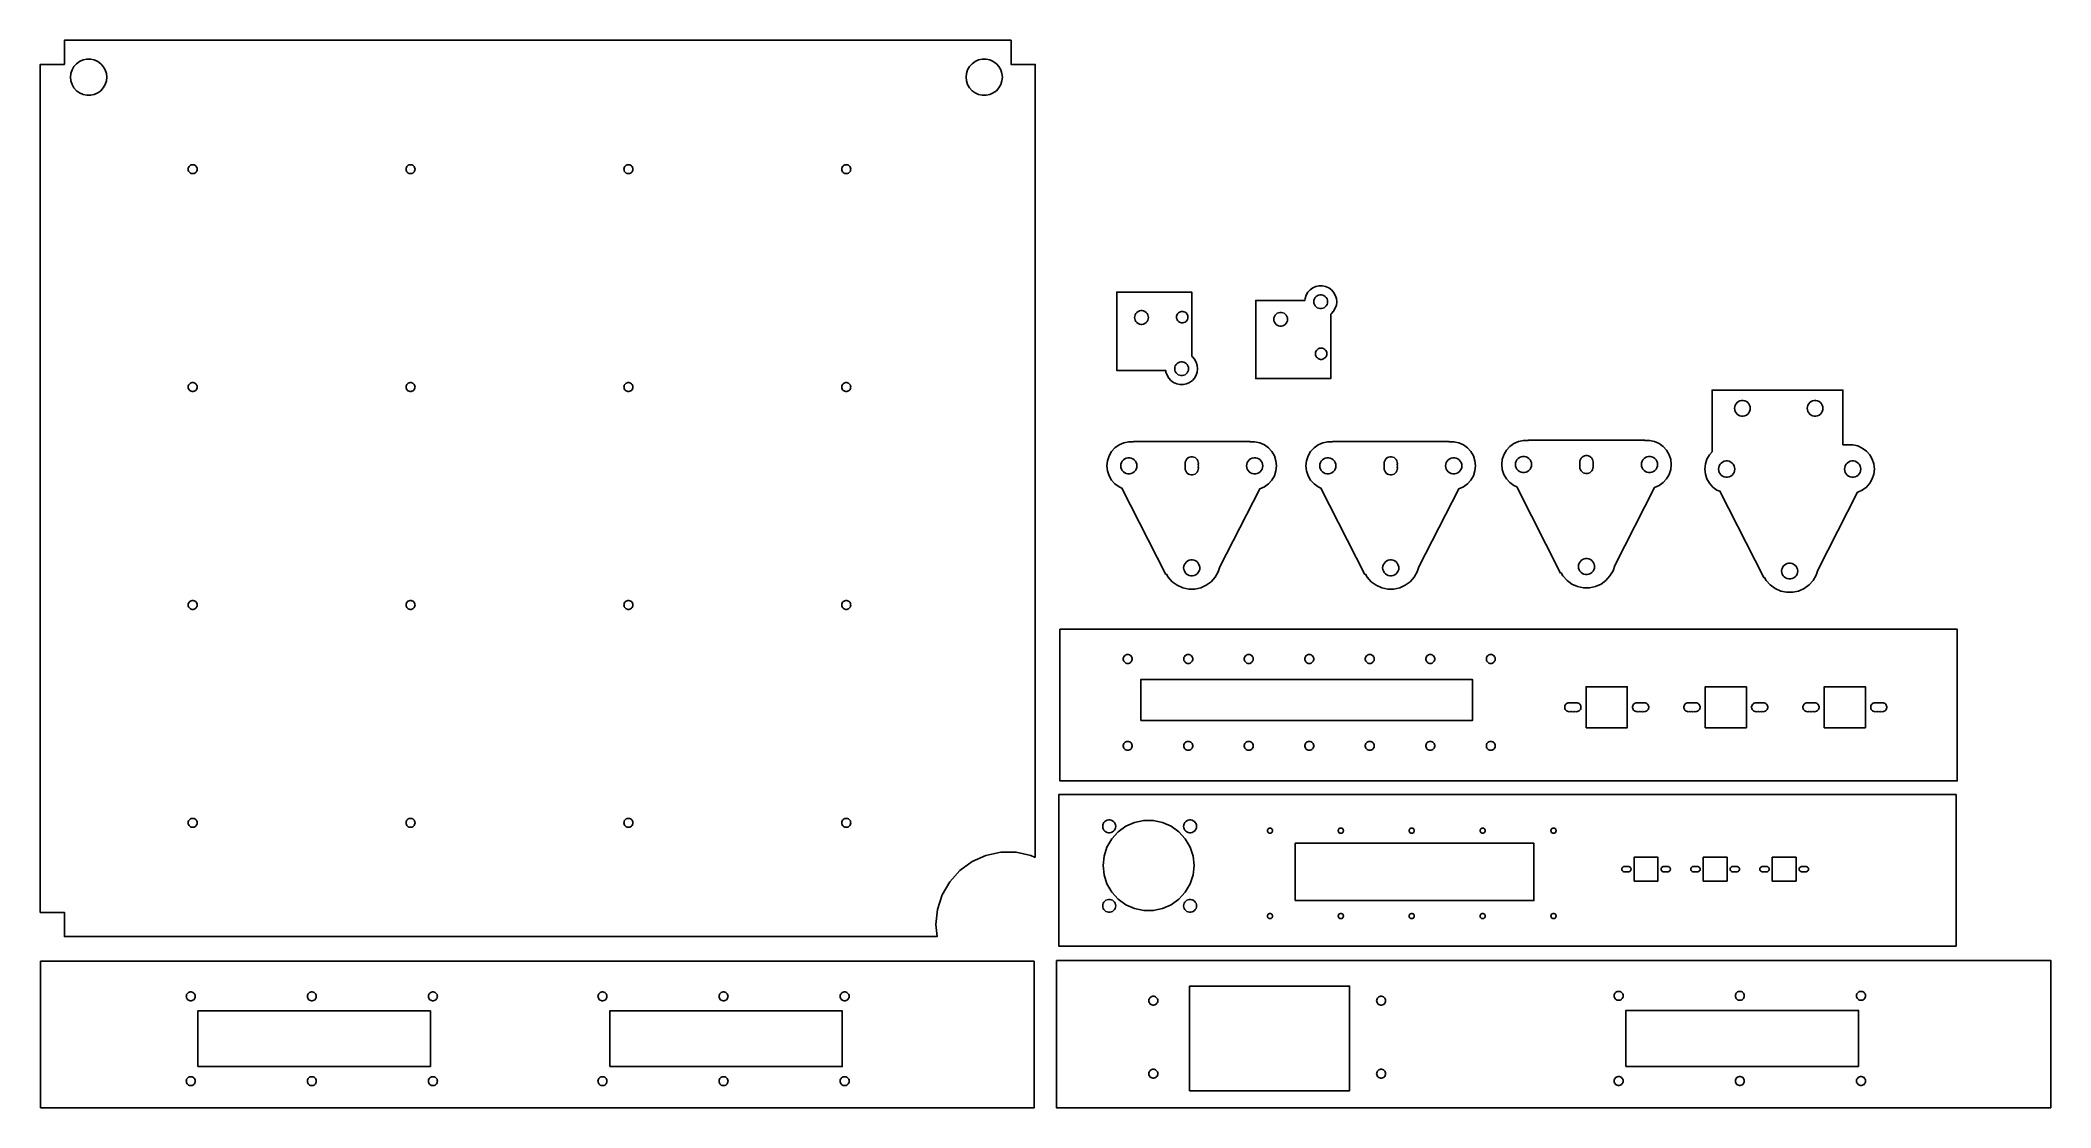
# Model space of a CAD drawing. Extents: x 0 to 220, y 0 to 117.
import ezdxf

# ---------------------------------------------------------------- set-up
doc = ezdxf.new("R2010")
doc.units = 0
doc.layers.add('Layer_1', color=7, linetype='CONTINUOUS')

msp = doc.modelspace()

# ---------------------------------------------------------------- linework, layer by layer
at = {"layer": 'Layer_1', "color": 7}
for points in [[(108.775008, 27.454257), (108.775008, 35.342116), (108.775008, 114.064717), (106.130691, 114.064717), (106.130691, 116.708867), (2.710423, 116.708867), (2.710423, 114.064717), (0.066106, 114.064717), (0.066106, 21.447837), (2.710423, 21.447837), (2.710423, 18.803694), (98.045138, 18.803694), (97.906049, 20.125756), (98.07952, 21.775031), (98.591986, 23.352194), (99.420984, 24.788342), (100.530808, 26.020728), (101.872534, 26.995493), (103.387467, 27.669993), (105.009762, 28.014761), (106.668284, 28.014761), (108.290577, 27.669993)], [(5.147431, 110.69896), (4.741889, 110.78523), (4.36313, 110.953923), (4.027691, 111.197451), (3.750278, 111.505762), (3.542956, 111.864563), (3.414837, 112.259081), (3.371466, 112.671312), (3.414837, 113.083523), (3.542956, 113.478043), (3.750278, 113.836844), (4.027691, 114.145166), (4.36313, 114.388694), (4.741889, 114.557376), (5.147431, 114.643546), (5.562063, 114.643546), (5.967592, 114.557376), (6.34637, 114.388694), (6.681798, 114.145166), (6.959219, 113.836844), (7.16653, 113.478043), (7.294647, 113.083523), (7.338023, 112.671312), (7.294647, 112.259081), (7.16653, 111.864563), (6.959219, 111.505762), (6.681798, 111.197451), (6.34637, 110.953923), (5.967592, 110.78523), (5.562063, 110.69896)], [(102.987385, 110.69896), (102.581747, 110.78523), (102.203075, 110.953923), (101.867777, 111.197451), (101.590123, 111.505762), (101.382804, 111.864563), (101.254825, 112.259081), (101.211451, 112.671312), (101.254825, 113.083523), (101.382804, 113.478043), (101.590123, 113.836844), (101.867777, 114.145166), (102.203075, 114.388694), (102.581747, 114.557376), (102.987385, 114.643546), (103.402008, 114.643546), (103.807646, 114.557376), (104.186321, 114.388694), (104.521619, 114.145166), (104.79927, 113.836844), (105.006582, 113.478043), (105.134569, 113.083523), (105.177945, 112.671312), (105.134569, 112.259081), (105.006582, 111.864563), (104.79927, 111.505762), (104.521619, 111.197451), (104.186321, 110.953923), (103.807646, 110.78523), (103.402008, 110.69896)], [(16.6742, 102.136909), (16.574156, 102.158314), (16.48071, 102.199697), (16.397954, 102.259773), (16.329496, 102.335944), (16.278325, 102.424508), (16.246742, 102.521571), (16.236053, 102.623382), (16.246742, 102.725176), (16.278325, 102.822238), (16.329496, 102.910805), (16.397954, 102.986975), (16.48071, 103.047052), (16.574156, 103.088433), (16.6742, 103.109837), (16.77648, 103.109837), (16.876514, 103.088433), (16.969959, 103.047052), (17.05271, 102.986975), (17.121174, 102.910805), (17.172247, 102.822238), (17.20383, 102.725176), (17.214519, 102.623382), (17.20383, 102.521571), (17.172247, 102.424508), (17.121174, 102.335944), (17.05271, 102.259773), (16.969959, 102.199697), (16.876514, 102.158314), (16.77648, 102.136909)], [(40.473207, 102.136909), (40.372985, 102.158314), (40.279635, 102.199697), (40.196884, 102.259773), (40.12842, 102.335944), (40.077353, 102.424508), (40.045672, 102.521571), (40.035062, 102.623382), (40.045672, 102.725176), (40.077353, 102.822238), (40.12842, 102.910805), (40.196884, 102.986975), (40.279635, 103.047052), (40.372985, 103.088433), (40.473207, 103.109837), (40.575275, 103.109837), (40.675502, 103.088433), (40.768844, 103.047052), (40.851601, 102.986975), (40.920061, 102.910805), (40.971131, 102.822238), (41.002813, 102.725176), (41.013422, 102.623382), (41.002813, 102.521571), (40.971131, 102.424508), (40.920061, 102.335944), (40.851601, 102.259773), (40.768844, 102.199697), (40.675502, 102.158314), (40.575275, 102.136909)], [(64.27211, 102.136909), (64.171888, 102.158314), (64.078541, 102.199697), (63.995787, 102.259773), (63.927326, 102.335944), (63.876256, 102.424508), (63.844575, 102.521571), (63.833965, 102.623382), (63.844575, 102.725176), (63.876256, 102.822238), (63.927326, 102.910805), (63.995787, 102.986975), (64.078541, 103.047052), (64.171888, 103.088433), (64.27211, 103.109837), (64.374181, 103.109837), (64.474405, 103.088433), (64.56775, 103.047052), (64.650504, 102.986975), (64.718965, 102.910805), (64.770034, 102.822238), (64.801816, 102.725176), (64.812399, 102.623382), (64.801816, 102.521571), (64.770034, 102.424508), (64.718965, 102.335944), (64.650504, 102.259773), (64.56775, 102.199697), (64.474405, 102.158314), (64.374181, 102.136909)], [(88.071015, 102.136909), (87.970794, 102.158314), (87.877446, 102.199697), (87.794695, 102.259773), (87.726232, 102.335944), (87.675162, 102.424508), (87.64338, 102.521571), (87.63277, 102.623382), (87.64338, 102.725176), (87.675162, 102.822238), (87.726232, 102.910805), (87.794695, 102.986975), (87.877446, 103.047052), (87.970794, 103.088433), (88.071015, 103.109837), (88.173086, 103.109837), (88.273311, 103.088433), (88.366658, 103.047052), (88.449409, 102.986975), (88.51787, 102.910805), (88.568943, 102.822238), (88.600725, 102.725176), (88.611334, 102.623382), (88.600725, 102.521571), (88.568943, 102.424508), (88.51787, 102.335944), (88.449409, 102.259773), (88.366658, 102.199697), (88.273311, 102.158314), (88.173086, 102.136909)], [(125.30233, 79.169491), (125.636049, 79.318054), (125.931562, 79.532764), (126.175984, 79.804227), (126.358653, 80.120589), (126.471523, 80.467987), (126.509703, 80.831286), (126.471523, 81.194559), (126.358653, 81.541983), (126.175984, 81.858319), (125.931562, 82.129781), (125.864543, 82.178492), (125.864543, 89.196855), (117.665635, 89.196855), (117.665635, 80.648485), (123.034295, 80.648485), (123.053266, 80.467987), (123.166137, 80.120589), (123.348779, 79.804227), (123.593228, 79.532764), (123.888741, 79.318054), (124.222433, 79.169491), (124.579753, 79.093555), (124.945037, 79.093555)], [(141.057204, 86.801624), (141.124223, 86.850306), (141.368645, 87.121768), (141.551313, 87.438132), (141.664184, 87.785528), (141.702364, 88.148802), (141.664184, 88.512101), (141.551313, 88.859499), (141.368645, 89.175861), (141.124223, 89.447323), (140.82871, 89.662033), (140.494991, 89.810596), (140.137698, 89.886558), (139.772414, 89.886558), (139.415094, 89.810596), (139.081401, 89.662033), (138.785888, 89.447323), (138.54144, 89.175861), (138.358798, 88.859499), (138.245927, 88.512101), (138.223014, 88.293977), (132.858296, 88.293977), (132.858296, 79.745607), (141.057204, 79.745607)], [(139.876236, 87.398923), (139.722037, 87.431699), (139.578024, 87.495809), (139.450522, 87.588466), (139.345032, 87.705598), (139.266213, 87.84212), (139.217503, 87.992034), (139.20102, 88.148802), (139.217503, 88.305591), (139.266213, 88.455506), (139.345032, 88.592031), (139.450522, 88.709162), (139.578024, 88.801819), (139.722037, 88.865954), (139.876236, 88.898709), (140.033875, 88.898709), (140.188048, 88.865954), (140.33206, 88.801819), (140.459589, 88.709162), (140.565079, 88.592031), (140.643898, 88.455506), (140.692608, 88.305591), (140.709092, 88.148802), (140.692608, 87.992034), (140.643898, 87.84212), (140.565079, 87.705598), (140.459589, 87.588466), (140.33206, 87.495809), (140.188048, 87.431699), (140.033875, 87.398923)], [(120.296485, 85.672764), (120.142296, 85.705546), (119.998289, 85.769654), (119.870762, 85.862311), (119.765281, 85.979469), (119.686462, 86.115968), (119.637752, 86.265881), (119.621274, 86.422673), (119.637752, 86.579438), (119.686462, 86.729351), (119.765281, 86.865876), (119.870762, 86.983034), (119.998289, 87.075664), (120.142296, 87.139799), (120.296485, 87.172581), (120.454132, 87.172581), (120.608304, 87.139799), (120.752317, 87.075664), (120.879846, 86.983034), (120.985335, 86.865876), (121.064155, 86.729351), (121.112865, 86.579438), (121.129348, 86.422673), (121.112865, 86.265881), (121.064155, 86.115968), (120.985335, 85.979469), (120.879846, 85.862311), (120.752317, 85.769654), (120.608304, 85.705546), (120.454132, 85.672764)], [(124.761919, 85.847442), (124.634813, 85.874456), (124.516094, 85.927319), (124.410949, 86.003705), (124.324007, 86.100278), (124.259025, 86.212831), (124.218861, 86.336418), (124.205262, 86.465667), (124.218861, 86.594916), (124.259025, 86.718529), (124.324007, 86.831057), (124.410949, 86.927656), (124.516094, 87.004041), (124.634813, 87.056879), (124.761919, 87.083919), (124.891882, 87.083919), (125.019014, 87.056879), (125.137733, 87.004041), (125.242878, 86.927656), (125.329821, 86.831057), (125.394802, 86.718529), (125.434966, 86.594916), (125.448539, 86.465667), (125.434966, 86.336418), (125.394802, 86.212831), (125.329821, 86.100278), (125.242878, 86.003705), (125.137733, 85.927319), (125.019014, 85.874456), (124.891882, 85.847442)], [(135.505267, 85.479551), (135.351086, 85.512334), (135.207079, 85.576444), (135.079549, 85.669101), (134.974071, 85.786261), (134.895251, 85.922783), (134.846542, 86.072697), (134.830063, 86.229458), (134.846542, 86.386226), (134.895251, 86.536168), (134.974071, 86.672663), (135.079549, 86.789822), (135.207079, 86.88248), (135.351086, 86.946589), (135.505267, 86.979373), (135.662905, 86.979373), (135.817105, 86.946589), (135.961117, 86.88248), (136.088646, 86.789822), (136.194109, 86.672663), (136.272929, 86.536168), (136.321639, 86.386226), (136.338122, 86.229458), (136.321639, 86.072697), (136.272929, 85.922783), (136.194109, 85.786261), (136.088646, 85.669101), (135.961117, 85.576444), (135.817105, 85.512334), (135.662905, 85.479551)], [(124.683576, 80.081377), (124.529376, 80.11416), (124.385364, 80.178268), (124.257861, 80.270925), (124.152372, 80.388082), (124.073552, 80.524581), (124.024842, 80.674521), (124.008359, 80.831286), (124.024842, 80.988052), (124.073552, 81.137965), (124.152372, 81.274489), (124.257861, 81.391647), (124.385364, 81.484278), (124.529376, 81.548413), (124.683576, 81.581168), (124.841214, 81.581168), (124.995387, 81.548413), (125.1394, 81.484278), (125.266929, 81.391647), (125.372418, 81.274489), (125.451238, 81.137965), (125.499947, 80.988052), (125.516431, 80.831286), (125.499947, 80.674521), (125.451238, 80.524581), (125.372418, 80.388082), (125.266929, 80.270925), (125.1394, 80.178268), (124.995387, 80.11416), (124.841214, 80.081377)], [(139.938466, 81.853179), (139.811334, 81.880193), (139.692615, 81.933054), (139.587496, 82.009435), (139.500528, 82.106013), (139.435546, 82.218559), (139.395382, 82.342166), (139.381809, 82.471401), (139.395382, 82.60065), (139.435546, 82.724264), (139.500528, 82.836789), (139.587496, 82.93336), (139.692615, 83.009769), (139.811334, 83.062609), (139.938466, 83.089651), (140.06843, 83.089651), (140.195535, 83.062609), (140.314254, 83.009769), (140.419399, 82.93336), (140.506368, 82.836789), (140.571323, 82.724264), (140.611487, 82.60065), (140.625087, 82.471401), (140.611487, 82.342166), (140.571323, 82.218559), (140.506368, 82.106013), (140.419399, 82.009435), (140.314254, 81.933054), (140.195535, 81.880193), (140.06843, 81.853179)], [(16.6742, 78.339494), (16.574156, 78.360899), (16.48071, 78.402383), (16.397954, 78.462459), (16.329496, 78.53863), (16.278325, 78.627197), (16.246742, 78.724259), (16.236053, 78.82606), (16.246742, 78.927859), (16.278325, 79.024921), (16.329496, 79.11349), (16.397954, 79.189661), (16.48071, 79.249737), (16.574156, 79.291121), (16.6742, 79.312526), (16.77648, 79.312526), (16.876514, 79.291121), (16.969959, 79.249737), (17.05271, 79.189661), (17.121174, 79.11349), (17.172247, 79.024921), (17.20383, 78.927859), (17.214519, 78.82606), (17.20383, 78.724259), (17.172247, 78.627197), (17.121174, 78.53863), (17.05271, 78.462459), (16.969959, 78.402383), (16.876514, 78.360899), (16.77648, 78.339494)], [(40.473207, 78.339494), (40.372985, 78.360899), (40.279635, 78.402383), (40.196884, 78.462459), (40.12842, 78.53863), (40.077353, 78.627197), (40.045672, 78.724259), (40.035062, 78.82606), (40.045672, 78.927859), (40.077353, 79.024921), (40.12842, 79.11349), (40.196884, 79.189661), (40.279635, 79.249737), (40.372985, 79.291121), (40.473207, 79.312526), (40.575275, 79.312526), (40.675502, 79.291121), (40.768844, 79.249737), (40.851601, 79.189661), (40.920061, 79.11349), (40.971131, 79.024921), (41.002813, 78.927859), (41.013422, 78.82606), (41.002813, 78.724259), (40.971131, 78.627197), (40.920061, 78.53863), (40.851601, 78.462459), (40.768844, 78.402383), (40.675502, 78.360899), (40.575275, 78.339494)], [(64.27211, 78.339494), (64.171888, 78.360899), (64.078541, 78.402383), (63.995787, 78.462459), (63.927326, 78.53863), (63.876256, 78.627197), (63.844575, 78.724259), (63.833965, 78.82606), (63.844575, 78.927859), (63.876256, 79.024921), (63.927326, 79.11349), (63.995787, 79.189661), (64.078541, 79.249737), (64.171888, 79.291121), (64.27211, 79.312526), (64.374181, 79.312526), (64.474405, 79.291121), (64.56775, 79.249737), (64.650504, 79.189661), (64.718965, 79.11349), (64.770034, 79.024921), (64.801816, 78.927859), (64.812399, 78.82606), (64.801816, 78.724259), (64.770034, 78.627197), (64.718965, 78.53863), (64.650504, 78.462459), (64.56775, 78.402383), (64.474405, 78.360899), (64.374181, 78.339494)], [(88.071015, 78.339494), (87.970794, 78.360899), (87.877446, 78.402383), (87.794695, 78.462459), (87.726232, 78.53863), (87.675162, 78.627197), (87.64338, 78.724259), (87.63277, 78.82606), (87.64338, 78.927859), (87.675162, 79.024921), (87.726232, 79.11349), (87.794695, 79.189661), (87.877446, 79.249737), (87.970794, 79.291121), (88.071015, 79.312526), (88.173086, 79.312526), (88.273311, 79.291121), (88.366658, 79.249737), (88.449409, 79.189661), (88.51787, 79.11349), (88.568943, 79.024921), (88.600725, 78.927859), (88.611334, 78.82606), (88.600725, 78.724259), (88.568943, 78.627197), (88.51787, 78.53863), (88.449409, 78.462459), (88.366658, 78.402383), (88.273311, 78.360899), (88.173086, 78.339494)], [(192.167518, 56.549302), (192.773893, 56.81928), (193.31088, 57.209428), (193.755018, 57.702693), (194.086887, 58.277527), (194.269582, 58.839788), (198.60732, 67.353057), (198.618592, 67.355437), (199.123893, 67.580417), (199.571382, 67.905539), (199.941508, 68.316592), (200.218077, 68.795621), (200.388998, 69.321691), (200.446809, 69.871787), (200.388998, 70.421882), (200.218077, 70.947953), (199.941508, 71.426954), (199.571382, 71.838011), (199.123893, 72.163158), (198.618592, 72.388133), (198.077545, 72.503121), (197.536393, 72.503121), (197.536393, 72.533495), (197.007226, 72.533495), (197.007226, 78.48662), (182.719726, 78.48662), (182.719726, 71.747312), (182.431278, 71.426954), (182.154709, 70.947953), (181.983787, 70.421882), (181.925976, 69.871787), (181.983787, 69.321691), (182.154709, 68.795621), (182.431278, 68.316592), (182.801403, 67.905539), (183.248893, 67.580417), (183.561895, 67.44106), (188.365299, 58.013876), (188.42155, 58.042543), (188.617767, 57.702693), (189.061905, 57.209428), (189.598893, 56.81928), (190.205267, 56.549302), (190.854518, 56.411323), (191.518267, 56.411323)], [(185.937139, 75.647059), (185.761297, 75.684444), (185.59707, 75.757549), (185.451628, 75.863223), (185.331349, 75.996812), (185.24147, 76.152492), (185.185907, 76.323466), (185.167122, 76.502245), (185.185907, 76.681024), (185.24147, 76.851998), (185.331349, 77.007678), (185.451628, 77.141266), (185.59707, 77.246941), (185.761297, 77.320045), (185.937139, 77.357431), (186.116897, 77.357431), (186.292739, 77.320045), (186.456966, 77.246941), (186.602407, 77.141266), (186.722687, 77.007678), (186.812566, 76.851998), (186.868128, 76.681024), (186.886914, 76.502245), (186.868128, 76.323466), (186.812566, 76.152492), (186.722687, 75.996812), (186.602407, 75.863223), (186.456966, 75.757549), (186.292739, 75.684444), (186.116897, 75.647059)], [(193.874639, 75.647059), (193.698791, 75.684444), (193.534564, 75.757549), (193.389134, 75.863223), (193.268843, 75.996812), (193.178964, 76.152492), (193.12341, 76.323466), (193.104622, 76.502245), (193.12341, 76.681024), (193.178964, 76.851998), (193.268843, 77.007678), (193.389134, 77.141266), (193.53457, 77.246941), (193.698791, 77.320045), (193.874639, 77.357431), (194.054397, 77.357431), (194.230239, 77.320045), (194.394466, 77.246941), (194.539907, 77.141266), (194.660187, 77.007678), (194.750066, 76.851998), (194.805628, 76.681024), (194.824413, 76.502245), (194.805628, 76.323466), (194.750066, 76.152492), (194.660187, 75.996812), (194.539907, 75.863223), (194.394466, 75.757549), (194.230239, 75.684444), (194.054397, 75.647059)], [(126.848894, 56.900978), (127.455268, 57.170957), (127.992256, 57.561105), (128.436394, 58.054369), (128.768263, 58.629203), (128.950958, 59.191464), (133.288696, 67.704733), (133.299968, 67.707114), (133.805269, 67.932094), (134.252758, 68.257215), (134.622884, 68.668268), (134.899453, 69.147297), (135.070374, 69.673368), (135.128185, 70.223463), (135.070374, 70.773558), (134.899453, 71.299629), (134.622884, 71.77863), (134.252758, 72.189687), (133.805269, 72.514834), (133.299968, 72.739809), (132.758921, 72.854797), (132.217768, 72.854797), (132.217768, 72.885171), (119.517769, 72.885171), (119.517769, 72.854797), (118.976616, 72.854797), (118.43557, 72.739809), (117.930268, 72.514834), (117.482779, 72.189687), (117.112653, 71.77863), (116.836084, 71.299629), (116.665163, 70.773558), (116.607352, 70.223463), (116.665163, 69.673368), (116.836084, 69.147297), (117.112653, 68.668268), (117.482779, 68.257215), (117.930268, 67.932094), (118.24327, 67.792736), (123.046675, 58.365553), (123.102926, 58.394219), (123.299143, 58.054369), (123.743281, 57.561105), (124.280269, 57.170957), (124.886643, 56.900978), (125.535894, 56.762999), (126.199643, 56.762999)], [(148.589947, 56.900978), (149.196322, 57.170957), (149.73331, 57.561105), (150.177447, 58.054369), (150.509317, 58.629203), (150.692011, 59.191464), (155.029749, 67.704733), (155.041021, 67.707114), (155.546322, 67.932094), (155.993811, 68.257215), (156.363937, 68.668268), (156.640506, 69.147297), (156.811427, 69.673368), (156.869238, 70.223463), (156.811427, 70.773558), (156.640506, 71.299629), (156.363937, 71.77863), (155.993811, 72.189687), (155.546322, 72.514834), (155.041021, 72.739809), (154.499974, 72.854797), (153.958822, 72.854797), (153.958822, 72.885171), (141.258822, 72.885171), (141.258822, 72.854797), (140.71767, 72.854797), (140.176623, 72.739809), (139.671322, 72.514834), (139.223832, 72.189687), (138.853707, 71.77863), (138.577138, 71.299629), (138.406217, 70.773558), (138.348406, 70.223463), (138.406217, 69.673368), (138.577138, 69.147297), (138.853707, 68.668268), (139.223832, 68.257215), (139.671322, 67.932094), (139.984324, 67.792736), (144.787728, 58.365553), (144.843979, 58.394219), (145.040197, 58.054369), (145.484334, 57.561105), (146.021322, 57.170957), (146.627697, 56.900978), (147.276947, 56.762999), (147.940697, 56.762999)], [(169.97154, 57.040921), (170.577915, 57.3109), (171.114903, 57.701048), (171.55904, 58.194313), (171.89091, 58.769146), (172.073604, 59.331407), (176.411342, 67.844677), (176.422614, 67.847057), (176.927915, 68.072037), (177.375404, 68.397158), (177.74553, 68.808212), (178.022099, 69.28724), (178.19302, 69.813311), (178.250831, 70.363406), (178.19302, 70.913501), (178.022099, 71.439573), (177.74553, 71.918574), (177.375404, 72.329631), (176.927915, 72.654777), (176.422614, 72.879752), (175.881567, 72.994741), (175.340415, 72.994741), (175.340415, 73.025114), (162.640415, 73.025114), (162.640415, 72.994741), (162.099263, 72.994741), (161.558216, 72.879752), (161.052915, 72.654777), (160.605425, 72.329631), (160.2353, 71.918574), (159.958731, 71.439573), (159.78781, 70.913501), (159.729999, 70.363406), (159.78781, 69.813311), (159.958731, 69.28724), (160.2353, 68.808212), (160.605425, 68.397158), (161.052915, 68.072037), (161.365917, 67.932679), (166.169321, 58.505496), (166.225572, 58.534163), (166.42179, 58.194313), (166.865927, 57.701048), (167.402915, 57.3109), (168.00929, 57.040921), (168.65854, 56.902943), (169.32229, 56.902943)], [(118.895945, 69.341977), (118.714706, 69.3805), (118.545425, 69.455854), (118.395512, 69.564782), (118.271528, 69.702472), (118.178871, 69.862941), (118.121615, 70.039181), (118.102248, 70.223463), (118.121615, 70.407745), (118.178871, 70.583984), (118.271528, 70.744454), (118.395512, 70.882143), (118.545425, 70.991072), (118.714706, 71.066425), (118.895945, 71.104949), (119.081259, 71.104949), (119.262499, 71.066425), (119.431779, 70.991072), (119.581692, 70.882143), (119.705676, 70.744454), (119.798333, 70.583984), (119.855589, 70.407745), (119.874956, 70.223463), (119.855589, 70.039181), (119.798333, 69.862941), (119.705676, 69.702472), (119.581692, 69.564782), (119.431779, 69.455854), (119.262499, 69.3805), (119.081259, 69.341977)], [(125.791715, 69.235271), (125.642928, 69.266888), (125.503966, 69.328748), (125.380909, 69.418151), (125.279126, 69.531207), (125.203072, 69.662943), (125.156066, 69.807591), (125.140164, 69.95888), (125.154074, 70.091171), (125.140164, 70.223463), (125.154074, 70.355754), (125.140164, 70.488047), (125.156066, 70.639308), (125.203072, 70.783983), (125.279126, 70.915718), (125.380909, 71.028749), (125.503972, 71.118178), (125.642928, 71.180037), (125.791715, 71.211655), (125.943822, 71.211655), (126.092609, 71.180037), (126.231571, 71.118178), (126.354628, 71.028749), (126.456411, 70.915718), (126.532465, 70.783983), (126.579471, 70.639308), (126.595373, 70.488047), (126.581464, 70.355754), (126.595373, 70.223463), (126.581464, 70.091171), (126.595373, 69.95888), (126.579471, 69.807591), (126.532465, 69.662943), (126.456411, 69.531207), (126.354628, 69.418151), (126.231571, 69.328748), (126.092609, 69.266888), (125.943822, 69.235271)], [(132.654278, 69.341977), (132.473038, 69.3805), (132.303758, 69.455854), (132.153845, 69.564782), (132.029861, 69.702472), (131.937204, 69.862941), (131.879948, 70.039181), (131.860581, 70.223463), (131.879948, 70.407745), (131.937204, 70.583984), (132.029861, 70.744454), (132.153845, 70.882143), (132.303758, 70.991072), (132.473038, 71.066425), (132.654278, 71.104949), (132.839592, 71.104949), (133.020832, 71.066425), (133.190113, 70.991072), (133.340025, 70.882143), (133.464009, 70.744454), (133.556666, 70.583984), (133.613922, 70.407745), (133.633289, 70.223463), (133.613922, 70.039181), (133.556666, 69.862941), (133.464009, 69.702472), (133.340025, 69.564782), (133.190113, 69.455854), (133.020832, 69.3805), (132.839592, 69.341977)], [(140.636998, 69.341977), (140.455759, 69.3805), (140.286478, 69.455854), (140.136565, 69.564782), (140.012582, 69.702472), (139.919925, 69.862941), (139.862669, 70.039181), (139.843301, 70.223463), (139.862669, 70.407745), (139.919925, 70.583984), (140.012582, 70.744454), (140.136565, 70.882143), (140.286478, 70.991072), (140.455759, 71.066425), (140.636998, 71.104949), (140.822312, 71.104949), (141.003552, 71.066425), (141.172832, 70.991072), (141.322745, 70.882143), (141.446729, 70.744454), (141.539386, 70.583984), (141.596642, 70.407745), (141.616009, 70.223463), (141.596642, 70.039181), (141.539386, 69.862941), (141.446729, 69.702472), (141.322745, 69.564782), (141.172832, 69.455854), (141.003552, 69.3805), (140.822312, 69.341977)], [(147.532769, 69.235271), (147.383981, 69.266888), (147.24502, 69.328748), (147.121962, 69.418151), (147.020179, 69.531207), (146.944125, 69.662943), (146.897119, 69.807591), (146.881218, 69.95888), (146.895127, 70.091171), (146.881218, 70.223463), (146.895127, 70.355754), (146.881218, 70.488047), (146.897119, 70.639308), (146.944125, 70.783983), (147.020179, 70.915718), (147.121962, 71.028749), (147.245025, 71.118178), (147.383981, 71.180037), (147.532769, 71.211655), (147.684875, 71.211655), (147.833663, 71.180037), (147.972624, 71.118178), (148.095682, 71.028749), (148.197464, 70.915718), (148.273519, 70.783983), (148.320524, 70.639308), (148.336426, 70.488047), (148.322517, 70.355754), (148.336426, 70.223463), (148.322517, 70.091171), (148.336426, 69.95888), (148.320524, 69.807591), (148.273519, 69.662943), (148.197464, 69.531207), (148.095682, 69.418151), (147.972624, 69.328748), (147.833663, 69.266888), (147.684875, 69.235271)], [(154.395331, 69.341977), (154.214092, 69.3805), (154.044811, 69.455854), (153.894898, 69.564782), (153.770915, 69.702472), (153.678258, 69.862941), (153.621002, 70.039181), (153.601634, 70.223463), (153.621002, 70.407745), (153.678258, 70.583984), (153.770915, 70.744454), (153.894898, 70.882143), (154.044811, 70.991072), (154.214092, 71.066425), (154.395331, 71.104949), (154.580645, 71.104949), (154.761885, 71.066425), (154.931166, 70.991072), (155.081079, 70.882143), (155.205062, 70.744454), (155.297719, 70.583984), (155.354975, 70.407745), (155.374342, 70.223463), (155.354975, 70.039181), (155.297719, 69.862941), (155.205062, 69.702472), (155.081079, 69.564782), (154.931166, 69.455854), (154.761885, 69.3805), (154.580645, 69.341977)], [(162.018591, 69.48192), (161.837352, 69.520444), (161.668071, 69.595797), (161.518158, 69.704726), (161.394175, 69.842415), (161.301518, 70.002885), (161.244262, 70.179124), (161.224894, 70.363406), (161.244262, 70.547689), (161.301518, 70.723927), (161.394175, 70.884398), (161.518158, 71.022086), (161.668071, 71.131015), (161.837352, 71.206369), (162.018591, 71.244892), (162.203905, 71.244892), (162.385145, 71.206369), (162.554425, 71.131015), (162.704338, 71.022086), (162.828322, 70.884398), (162.920979, 70.723927), (162.978235, 70.547689), (162.997602, 70.363406), (162.978235, 70.179124), (162.920979, 70.002885), (162.828322, 69.842415), (162.704338, 69.704726), (162.554425, 69.595797), (162.385145, 69.520444), (162.203905, 69.48192)], [(168.914362, 69.375214), (168.765574, 69.406831), (168.626613, 69.468691), (168.503555, 69.558094), (168.401772, 69.67115), (168.325718, 69.802887), (168.278712, 69.947534), (168.262811, 70.098823), (168.27672, 70.231114), (168.262811, 70.363406), (168.27672, 70.495698), (168.262811, 70.62799), (168.278712, 70.779252), (168.325718, 70.923926), (168.401772, 71.055662), (168.503555, 71.168692), (168.626618, 71.258121), (168.765574, 71.319981), (168.914362, 71.351599), (169.066468, 71.351599), (169.215256, 71.319981), (169.354217, 71.258121), (169.477275, 71.168692), (169.579057, 71.055662), (169.655112, 70.923926), (169.702117, 70.779252), (169.718019, 70.62799), (169.70411, 70.495698), (169.718019, 70.363406), (169.70411, 70.231114), (169.718019, 70.098823), (169.702117, 69.947534), (169.655112, 69.802887), (169.579057, 69.67115), (169.477275, 69.558094), (169.354217, 69.468691), (169.215256, 69.406831), (169.066468, 69.375214)], [(175.776924, 69.48192), (175.595685, 69.520444), (175.426404, 69.595797), (175.276491, 69.704726), (175.152508, 69.842415), (175.059851, 70.002885), (175.002595, 70.179124), (174.983227, 70.363406), (175.002595, 70.547689), (175.059851, 70.723927), (175.152508, 70.884398), (175.276491, 71.022086), (175.426404, 71.131015), (175.595685, 71.206369), (175.776924, 71.244892), (175.962238, 71.244892), (176.143478, 71.206369), (176.312759, 71.131015), (176.462672, 71.022086), (176.586655, 70.884398), (176.679312, 70.723927), (176.736568, 70.547689), (176.755935, 70.363406), (176.736568, 70.179124), (176.679312, 70.002885), (176.586655, 69.842415), (176.462672, 69.704726), (176.312759, 69.595797), (176.143478, 69.520444), (175.962238, 69.48192)], [(184.214569, 68.990301), (184.03333, 69.028824), (183.864049, 69.104177), (183.714136, 69.213106), (183.590152, 69.350796), (183.497495, 69.511265), (183.44024, 69.687505), (183.420872, 69.871787), (183.44024, 70.056069), (183.497495, 70.232308), (183.590152, 70.392778), (183.714136, 70.530467), (183.864049, 70.639396), (184.03333, 70.714749), (184.214569, 70.753272), (184.399883, 70.753272), (184.581123, 70.714749), (184.750403, 70.639396), (184.900316, 70.530467), (185.0243, 70.392778), (185.116957, 70.232308), (185.174213, 70.056069), (185.19358, 69.871787), (185.174213, 69.687505), (185.116957, 69.511265), (185.0243, 69.350796), (184.900316, 69.213106), (184.750403, 69.104177), (184.581123, 69.028824), (184.399883, 68.990301)], [(197.972902, 68.990301), (197.791663, 69.028824), (197.622382, 69.104177), (197.472469, 69.213106), (197.348486, 69.350796), (197.255828, 69.511265), (197.198573, 69.687505), (197.179205, 69.871787), (197.198573, 70.056069), (197.255828, 70.232308), (197.348486, 70.392778), (197.472469, 70.530467), (197.622382, 70.639396), (197.791663, 70.714749), (197.972902, 70.753272), (198.158216, 70.753272), (198.339456, 70.714749), (198.508737, 70.639396), (198.65865, 70.530467), (198.782633, 70.392778), (198.87529, 70.232308), (198.932546, 70.056069), (198.951913, 69.871787), (198.932546, 69.687505), (198.87529, 69.511265), (198.782633, 69.350796), (198.65865, 69.213106), (198.508737, 69.104177), (198.339456, 69.028824), (198.158216, 68.990301)], [(125.775122, 58.214917), (125.593872, 58.253441), (125.424594, 58.328807), (125.274684, 58.437727), (125.150692, 58.575426), (125.058048, 58.735904), (125.000785, 58.912132), (124.981417, 59.096412), (125.000785, 59.280698), (125.032146, 59.377199), (125.065298, 59.394098), (125.082218, 59.446168), (125.1721, 59.601843), (125.292387, 59.735439), (125.437826, 59.841104), (125.602047, 59.914224), (125.777888, 59.951592), (125.957649, 59.951592), (126.13349, 59.914224), (126.297716, 59.841104), (126.44315, 59.735439), (126.563438, 59.601843), (126.653319, 59.446168), (126.708871, 59.275196), (126.711374, 59.251366), (126.739333, 59.237128), (126.75412, 59.096412), (126.734753, 58.912132), (126.677489, 58.735904), (126.584845, 58.575426), (126.460853, 58.437727), (126.310943, 58.328807), (126.141665, 58.253441), (125.960415, 58.214917)], [(147.516176, 58.214917), (147.334925, 58.253441), (147.165647, 58.328807), (147.015737, 58.437727), (146.891745, 58.575426), (146.799102, 58.735904), (146.741838, 58.912132), (146.72247, 59.096412), (146.741838, 59.280698), (146.773199, 59.377199), (146.806351, 59.394098), (146.823271, 59.446168), (146.913153, 59.601843), (147.03344, 59.735439), (147.178879, 59.841104), (147.343101, 59.914224), (147.518941, 59.951592), (147.698702, 59.951592), (147.874543, 59.914224), (148.03877, 59.841104), (148.184203, 59.735439), (148.304491, 59.601843), (148.394372, 59.446168), (148.449924, 59.275196), (148.452427, 59.251366), (148.480386, 59.237128), (148.495173, 59.096412), (148.475806, 58.912132), (148.418542, 58.735904), (148.325898, 58.575426), (148.201906, 58.437727), (148.051996, 58.328807), (147.882718, 58.253441), (147.701468, 58.214917)], [(168.897769, 58.354861), (168.716518, 58.393384), (168.54724, 58.468751), (168.39733, 58.57767), (168.273338, 58.715369), (168.180695, 58.875847), (168.123431, 59.052076), (168.104063, 59.236355), (168.123431, 59.420642), (168.154792, 59.517143), (168.187944, 59.534042), (168.204864, 59.586111), (168.294746, 59.741787), (168.415033, 59.875383), (168.560472, 59.981047), (168.724694, 60.054167), (168.900534, 60.091535), (169.080295, 60.091535), (169.256136, 60.054167), (169.420363, 59.981047), (169.565796, 59.875383), (169.686084, 59.741787), (169.775965, 59.586111), (169.831517, 59.415139), (169.83402, 59.39131), (169.861979, 59.377071), (169.876766, 59.236355), (169.857399, 59.052076), (169.800135, 58.875847), (169.707491, 58.715369), (169.583499, 58.57767), (169.433589, 58.468751), (169.264311, 58.393384), (169.083061, 58.354861)], [(191.093746, 57.863241), (190.912496, 57.901764), (190.743218, 57.977131), (190.593308, 58.086051), (190.469316, 58.223749), (190.376672, 58.384227), (190.319409, 58.560456), (190.300041, 58.744736), (190.319409, 58.929022), (190.35077, 59.025523), (190.383922, 59.042422), (190.400842, 59.094491), (190.490724, 59.250167), (190.611011, 59.383763), (190.75645, 59.489428), (190.920672, 59.562547), (191.096512, 59.599916), (191.276273, 59.599916), (191.452114, 59.562547), (191.616341, 59.489428), (191.761774, 59.383763), (191.882062, 59.250167), (191.971943, 59.094491), (192.027495, 58.92352), (192.029998, 58.89969), (192.057957, 58.885451), (192.072744, 58.744736), (192.053377, 58.560456), (191.996113, 58.384227), (191.903469, 58.223749), (191.779477, 58.086051), (191.629567, 57.977131), (191.460289, 57.901764), (191.279039, 57.863241)], [(16.6742, 54.542083), (16.574156, 54.563488), (16.48071, 54.604869), (16.397954, 54.664944), (16.329496, 54.741118), (16.278325, 54.829681), (16.246742, 54.926746), (16.236053, 55.028537), (16.246742, 55.130349), (16.278325, 55.227411), (16.329496, 55.315975), (16.397954, 55.392146), (16.48071, 55.452222), (16.574156, 55.493606), (16.6742, 55.51501), (16.77648, 55.51501), (16.876514, 55.493606), (16.969959, 55.452222), (17.05271, 55.392146), (17.121174, 55.315975), (17.172247, 55.227411), (17.20383, 55.130349), (17.214519, 55.028537), (17.20383, 54.926746), (17.172247, 54.829681), (17.121174, 54.741118), (17.05271, 54.664944), (16.969959, 54.604869), (16.876514, 54.563488), (16.77648, 54.542083)], [(40.473207, 54.542083), (40.372985, 54.563488), (40.279635, 54.604869), (40.196884, 54.664944), (40.12842, 54.741118), (40.077353, 54.829681), (40.045672, 54.926746), (40.035062, 55.028537), (40.045672, 55.130349), (40.077353, 55.227411), (40.12842, 55.315975), (40.196884, 55.392146), (40.279635, 55.452222), (40.372985, 55.493606), (40.473207, 55.51501), (40.575275, 55.51501), (40.675502, 55.493606), (40.768844, 55.452222), (40.851601, 55.392146), (40.920061, 55.315975), (40.971131, 55.227411), (41.002813, 55.130349), (41.013422, 55.028537), (41.002813, 54.926746), (40.971131, 54.829681), (40.920061, 54.741118), (40.851601, 54.664944), (40.768844, 54.604869), (40.675502, 54.563488), (40.575275, 54.542083)], [(64.27211, 54.542083), (64.171888, 54.563488), (64.078541, 54.604869), (63.995787, 54.664944), (63.927326, 54.741118), (63.876256, 54.829681), (63.844575, 54.926746), (63.833965, 55.028537), (63.844575, 55.130349), (63.876256, 55.227411), (63.927326, 55.315975), (63.995787, 55.392146), (64.078541, 55.452222), (64.171888, 55.493606), (64.27211, 55.51501), (64.374181, 55.51501), (64.474405, 55.493606), (64.56775, 55.452222), (64.650504, 55.392146), (64.718965, 55.315975), (64.770034, 55.227411), (64.801816, 55.130349), (64.812399, 55.028537), (64.801816, 54.926746), (64.770034, 54.829681), (64.718965, 54.741118), (64.650504, 54.664944), (64.56775, 54.604869), (64.474405, 54.563488), (64.374181, 54.542083)], [(88.071015, 54.542083), (87.970794, 54.563488), (87.877446, 54.604869), (87.794695, 54.664944), (87.726232, 54.741118), (87.675162, 54.829681), (87.64338, 54.926746), (87.63277, 55.028537), (87.64338, 55.130349), (87.675162, 55.227411), (87.726232, 55.315975), (87.794695, 55.392146), (87.877446, 55.452222), (87.970794, 55.493606), (88.071015, 55.51501), (88.173086, 55.51501), (88.273311, 55.493606), (88.366658, 55.452222), (88.449409, 55.392146), (88.51787, 55.315975), (88.568943, 55.227411), (88.600725, 55.130349), (88.611334, 55.028537), (88.600725, 54.926746), (88.568943, 54.829681), (88.51787, 54.741118), (88.449409, 54.664944), (88.366658, 54.604869), (88.273311, 54.563488), (88.173086, 54.542083)], [(111.469935, 52.36848), (111.469935, 35.814537), (209.499671, 35.814537), (209.499671, 52.36848)], [(118.771903, 48.649229), (118.674666, 48.680748), (118.58612, 48.731739), (118.510169, 48.799993), (118.450008, 48.882504), (118.408431, 48.975653), (118.387159, 49.075427), (118.387159, 49.177379), (118.408431, 49.277154), (118.450008, 49.370303), (118.510169, 49.452813), (118.58612, 49.521068), (118.674666, 49.571958), (118.771903, 49.603477), (118.873601, 49.614114), (118.975296, 49.603477), (119.072536, 49.571958), (119.161078, 49.521068), (119.23703, 49.452813), (119.297093, 49.370303), (119.338667, 49.277154), (119.359939, 49.177379), (119.359939, 49.075427), (119.338667, 48.975653), (119.297093, 48.882504), (119.23703, 48.799993), (119.161078, 48.731739), (119.072536, 48.680748), (118.975296, 48.649229), (118.873601, 48.638592)], [(125.382311, 48.649229), (125.285074, 48.680748), (125.196529, 48.731739), (125.120577, 48.799993), (125.060414, 48.882504), (125.01884, 48.975653), (124.997541, 49.075427), (124.997541, 49.177379), (125.01884, 49.277154), (125.060414, 49.370303), (125.120577, 49.452813), (125.196529, 49.521068), (125.285074, 49.571958), (125.382311, 49.603477), (125.484009, 49.614114), (125.585704, 49.603477), (125.682941, 49.571958), (125.771487, 49.521068), (125.847435, 49.452813), (125.907501, 49.370303), (125.949075, 49.277154), (125.970347, 49.177379), (125.970347, 49.075427), (125.949075, 48.975653), (125.907501, 48.882504), (125.847435, 48.799993), (125.771487, 48.731739), (125.682941, 48.680748), (125.585704, 48.649229), (125.484009, 48.638592)], [(131.992727, 48.649229), (131.89549, 48.680748), (131.806945, 48.731739), (131.730991, 48.799993), (131.67083, 48.882504), (131.629256, 48.975653), (131.607983, 49.075427), (131.607983, 49.177379), (131.629256, 49.277154), (131.67083, 49.370303), (131.730991, 49.452813), (131.806945, 49.521068), (131.89549, 49.571958), (131.992727, 49.603477), (132.094412, 49.614114), (132.19611, 49.603477), (132.293347, 49.571958), (132.381892, 49.521068), (132.457841, 49.452813), (132.517904, 49.370303), (132.559481, 49.277154), (132.58078, 49.177379), (132.58078, 49.075427), (132.559481, 48.975653), (132.517904, 48.882504), (132.457841, 48.799993), (132.381892, 48.731739), (132.293347, 48.680748), (132.19611, 48.649229), (132.094412, 48.638592)], [(138.603022, 48.649229), (138.505986, 48.680748), (138.417443, 48.731739), (138.341288, 48.799993), (138.281227, 48.882504), (138.239754, 48.975653), (138.218376, 49.075427), (138.218376, 49.177379), (138.239754, 49.277154), (138.281227, 49.370303), (138.341288, 49.452813), (138.417443, 49.521068), (138.505986, 49.571958), (138.603022, 49.603477), (138.704831, 49.614114), (138.806626, 49.603477), (138.903665, 49.571958), (138.992208, 49.521068), (139.06836, 49.452813), (139.128421, 49.370303), (139.169894, 49.277154), (139.191272, 49.177379), (139.191272, 49.075427), (139.169894, 48.975653), (139.128421, 48.882504), (139.06836, 48.799993), (138.992208, 48.731739), (138.903665, 48.680748), (138.806626, 48.649229), (138.704831, 48.638592)], [(145.21344, 48.649229), (145.116402, 48.680748), (145.027854, 48.731739), (144.951704, 48.799993), (144.891644, 48.882504), (144.850168, 48.975653), (144.828789, 49.075427), (144.828789, 49.177379), (144.850168, 49.277154), (144.891644, 49.370303), (144.951704, 49.452813), (145.027854, 49.521068), (145.116402, 49.571958), (145.21344, 49.603477), (145.315236, 49.614114), (145.41704, 49.603477), (145.514081, 49.571958), (145.602624, 49.521068), (145.678776, 49.452813), (145.738837, 49.370303), (145.78031, 49.277154), (145.801689, 49.177379), (145.801689, 49.075427), (145.78031, 48.975653), (145.738837, 48.882504), (145.678776, 48.799993), (145.602624, 48.731739), (145.514081, 48.680748), (145.41704, 48.649229), (145.315236, 48.638592)], [(151.823846, 48.649229), (151.726805, 48.680748), (151.638265, 48.731739), (151.562112, 48.799993), (151.502049, 48.882504), (151.460576, 48.975653), (151.439197, 49.075427), (151.439197, 49.177379), (151.460576, 49.277154), (151.502049, 49.370303), (151.562112, 49.452813), (151.638265, 49.521068), (151.726805, 49.571958), (151.823846, 49.603477), (151.925642, 49.614114), (152.027448, 49.603477), (152.124487, 49.571958), (152.213032, 49.521068), (152.289182, 49.452813), (152.349245, 49.370303), (152.390718, 49.277154), (152.412097, 49.177379), (152.412097, 49.075427), (152.390718, 48.975653), (152.349245, 48.882504), (152.289182, 48.799993), (152.213032, 48.731739), (152.124487, 48.680748), (152.027448, 48.649229), (151.925642, 48.638592)], [(158.434254, 48.649229), (158.337216, 48.680748), (158.248673, 48.731739), (158.172515, 48.799993), (158.112455, 48.882504), (158.070984, 48.975653), (158.049606, 49.075427), (158.049606, 49.177379), (158.070984, 49.277154), (158.112455, 49.370303), (158.172515, 49.452813), (158.248673, 49.521068), (158.337216, 49.571958), (158.434254, 49.603477), (158.536058, 49.614114), (158.637854, 49.603477), (158.734892, 49.571958), (158.823438, 49.521068), (158.899587, 49.452813), (158.959651, 49.370303), (159.001124, 49.277154), (159.022502, 49.177379), (159.022502, 49.075427), (159.001124, 48.975653), (158.959651, 48.882504), (158.899587, 48.799993), (158.823438, 48.731739), (158.734892, 48.680748), (158.637854, 48.649229), (158.536058, 48.638592)], [(120.312021, 42.40448), (120.312021, 46.885648), (156.53707, 46.885648), (156.53707, 42.40448)], [(167.499768, 44.341934), (167.565827, 44.334896), (167.631888, 44.341934), (167.698044, 44.334896), (167.7641, 44.341934), (167.830161, 44.334896), (167.896217, 44.341934), (167.998024, 44.331297), (168.095062, 44.29968), (168.183605, 44.24879), (168.25976, 44.180532), (168.31982, 44.098025), (168.361294, 44.004876), (168.382672, 43.905202), (168.382672, 43.803239), (168.361294, 43.703565), (168.31982, 43.610416), (168.25976, 43.527906), (168.183605, 43.459651), (168.095062, 43.408661), (167.998024, 43.377141), (167.896217, 43.366505), (167.830161, 43.373543), (167.7641, 43.366505), (167.698044, 43.373543), (167.631888, 43.366505), (167.565827, 43.373543), (167.499768, 43.366505), (167.433712, 43.373543), (167.367651, 43.366505), (167.301593, 43.373543), (167.235534, 43.366505), (167.169476, 43.373543), (167.103322, 43.366505), (167.001523, 43.377141), (166.904485, 43.408661), (166.815939, 43.459651), (166.73979, 43.527906), (166.679727, 43.610416), (166.638253, 43.703565), (166.616875, 43.803239), (166.616875, 43.905202), (166.638253, 44.004876), (166.679727, 44.098025), (166.73979, 44.180532), (166.815939, 44.24879), (166.904485, 44.29968), (167.001523, 44.331297), (167.103322, 44.341934), (167.169476, 44.334896), (167.235534, 44.341934), (167.301593, 44.334896), (167.367651, 44.341934), (167.433712, 44.334896)], [(168.954058, 41.613685), (168.954058, 46.094854), (173.449144, 46.094854), (173.449144, 41.613685)], [(175.233954, 43.373553), (175.167896, 43.366515), (175.10184, 43.373553), (175.035681, 43.366515), (174.969622, 43.373553), (174.903567, 43.366515), (174.837405, 43.373553), (174.771346, 43.366515), (174.70529, 43.373553), (174.639229, 43.366515), (174.573173, 43.373553), (174.507118, 43.366515), (174.405309, 43.377152), (174.308273, 43.408669), (174.219727, 43.459659), (174.143575, 43.527916), (174.083512, 43.610424), (174.042038, 43.703573), (174.02066, 43.803348), (174.02066, 43.9053), (174.042038, 44.004973), (174.083512, 44.098123), (174.143575, 44.180633), (174.219727, 44.248888), (174.308273, 44.29978), (174.405309, 44.331398), (174.507118, 44.342034), (174.573173, 44.334996), (174.639229, 44.342034), (174.70529, 44.334996), (174.771346, 44.342034), (174.837405, 44.334996), (174.903567, 44.342034), (174.969622, 44.334996), (175.035681, 44.342034), (175.10184, 44.334996), (175.167896, 44.342034), (175.233954, 44.334996), (175.300013, 44.342034), (175.401809, 44.331398), (175.49885, 44.29978), (175.587393, 44.248888), (175.663543, 44.180633), (175.723608, 44.098123), (175.765079, 44.004973), (175.786457, 43.9053), (175.786457, 43.803348), (175.765079, 43.703573), (175.723608, 43.610424), (175.663543, 43.527916), (175.587393, 43.459659), (175.49885, 43.408669), (175.401809, 43.377152), (175.300013, 43.366515)], [(180.905684, 44.341934), (181.00748, 44.331297), (181.104516, 44.29968), (181.193064, 44.24879), (181.269217, 44.180532), (181.329277, 44.098025), (181.370753, 44.004876), (181.392131, 43.905202), (181.392131, 43.803239), (181.370753, 43.703565), (181.329277, 43.610416), (181.269217, 43.527906), (181.193064, 43.459651), (181.104516, 43.408661), (181.00748, 43.377141), (180.905684, 43.366505), (180.839626, 43.373543), (180.773567, 43.366505), (180.707411, 43.373543), (180.641352, 43.366505), (180.575294, 43.373543), (180.509235, 43.366505), (180.443076, 43.373543), (180.37702, 43.366505), (180.310959, 43.373543), (180.244901, 43.366505), (180.178747, 43.373543), (180.112686, 43.366505), (180.010879, 43.377141), (179.913841, 43.408661), (179.825298, 43.459651), (179.749143, 43.527906), (179.689083, 43.610416), (179.647609, 43.703565), (179.626231, 43.803239), (179.626231, 43.905202), (179.647609, 44.004876), (179.689083, 44.098025), (179.749143, 44.180532), (179.825298, 44.24879), (179.913841, 44.29968), (180.010879, 44.331297), (180.112686, 44.341934), (180.178747, 44.334896), (180.244901, 44.341934), (180.310959, 44.334896), (180.37702, 44.341934), (180.443076, 44.334896), (180.509235, 44.341934), (180.575294, 44.334896), (180.641352, 44.341934), (180.707411, 44.334896), (180.773567, 44.341934), (180.839626, 44.334896)], [(181.963348, 41.613685), (181.963348, 46.094854), (186.458429, 46.094854), (186.458429, 41.613685)], [(188.243242, 43.373553), (188.177083, 43.366515), (188.111027, 43.373553), (188.044968, 43.366515), (187.97891, 43.373553), (187.912751, 43.366515), (187.846692, 43.373553), (187.780634, 43.366515), (187.714575, 43.373553), (187.648416, 43.366515), (187.58236, 43.373553), (187.516302, 43.366515), (187.414493, 43.377152), (187.317457, 43.408669), (187.228911, 43.459659), (187.152759, 43.527916), (187.092698, 43.610424), (187.051225, 43.703573), (187.029847, 43.803348), (187.029847, 43.9053), (187.051225, 44.004973), (187.092698, 44.098123), (187.152759, 44.180633), (187.228911, 44.248888), (187.317457, 44.29978), (187.414493, 44.331398), (187.516302, 44.342034), (187.58236, 44.334996), (187.648416, 44.342034), (187.714575, 44.334996), (187.780634, 44.342034), (187.846692, 44.334996), (187.912751, 44.342034), (187.97891, 44.334996), (188.044968, 44.342034), (188.111027, 44.334996), (188.177083, 44.342034), (188.243242, 44.334996), (188.3093, 44.342034), (188.411096, 44.331398), (188.508135, 44.29978), (188.596677, 44.248888), (188.672832, 44.180633), (188.732893, 44.098123), (188.774366, 44.004973), (188.795745, 43.9053), (188.795745, 43.803348), (188.774366, 43.703573), (188.732893, 43.610424), (188.672832, 43.527916), (188.596677, 43.459659), (188.508135, 43.408669), (188.411096, 43.377152), (188.3093, 43.366515)], [(193.84886, 43.373553), (193.782804, 43.366515), (193.716746, 43.373553), (193.650687, 43.366515), (193.584629, 43.373553), (193.518472, 43.366515), (193.452414, 43.373553), (193.386355, 43.366515), (193.320297, 43.373553), (193.254138, 43.366515), (193.188079, 43.373553), (193.122021, 43.366515), (193.020228, 43.377152), (192.923189, 43.408669), (192.834644, 43.459659), (192.758491, 43.527916), (192.698428, 43.610424), (192.656955, 43.703573), (192.635576, 43.803348), (192.635576, 43.9053), (192.656955, 44.004973), (192.698428, 44.098123), (192.758491, 44.180633), (192.834644, 44.248888), (192.923189, 44.29978), (193.020228, 44.331398), (193.122021, 44.342034), (193.188079, 44.334996), (193.254138, 44.342034), (193.320297, 44.334996), (193.386355, 44.342034), (193.452414, 44.334996), (193.518472, 44.342034), (193.584629, 44.334996), (193.650687, 44.342034), (193.716746, 44.334996), (193.782804, 44.342034), (193.84886, 44.334996), (193.915022, 44.342034), (194.016826, 44.331398), (194.113867, 44.29978), (194.20241, 44.248888), (194.27856, 44.180633), (194.338623, 44.098123), (194.380099, 44.004973), (194.401477, 43.9053), (194.401477, 43.803348), (194.380099, 43.703573), (194.338623, 43.610424), (194.27856, 43.527916), (194.20241, 43.459659), (194.113867, 43.408669), (194.016826, 43.377152), (193.915022, 43.366515)], [(194.972633, 41.613685), (194.972633, 46.094854), (199.467713, 46.094854), (199.467713, 41.613685)], [(201.252529, 43.373553), (201.186471, 43.366515), (201.120409, 43.373553), (201.054253, 43.366515), (200.988194, 43.373553), (200.922136, 43.366515), (200.85608, 43.373553), (200.789921, 43.366515), (200.723862, 43.373553), (200.657804, 43.366515), (200.591745, 43.373553), (200.525586, 43.366515), (200.423783, 43.377152), (200.326741, 43.408669), (200.238199, 43.459659), (200.162046, 43.527916), (200.101983, 43.610424), (200.060512, 43.703573), (200.039134, 43.803348), (200.039134, 43.9053), (200.060512, 44.004973), (200.101983, 44.098123), (200.162046, 44.180633), (200.238199, 44.248888), (200.326741, 44.29978), (200.423783, 44.331398), (200.525586, 44.342034), (200.591745, 44.334996), (200.657804, 44.342034), (200.723862, 44.334996), (200.789921, 44.342034), (200.85608, 44.334996), (200.922136, 44.342034), (200.988194, 44.334996), (201.054253, 44.342034), (201.120409, 44.334996), (201.186471, 44.342034), (201.252529, 44.334996), (201.318585, 44.342034), (201.420383, 44.331398), (201.517419, 44.29978), (201.605965, 44.248888), (201.682115, 44.180633), (201.742178, 44.098123), (201.783654, 44.004973), (201.805032, 43.9053), (201.805032, 43.803348), (201.783654, 43.703573), (201.742178, 43.610424), (201.682115, 43.527916), (201.605965, 43.459659), (201.517419, 43.408669), (201.420383, 43.377152), (201.318585, 43.366515)], [(119.338815, 39.486001), (119.297241, 39.392852), (119.237181, 39.310342), (119.161227, 39.242085), (119.072684, 39.191094), (118.975444, 39.159577), (118.873749, 39.148941), (118.772054, 39.159577), (118.674814, 39.191094), (118.586269, 39.242085), (118.51032, 39.310342), (118.450159, 39.392852), (118.408582, 39.486001), (118.38731, 39.585672), (118.38731, 39.687646), (118.408582, 39.787319), (118.450159, 39.880469), (118.51032, 39.962979), (118.586269, 40.031233), (118.674814, 40.082123), (118.772054, 40.113744), (118.873749, 40.12438), (118.975444, 40.113744), (119.072684, 40.082123), (119.161227, 40.031233), (119.237181, 39.962979), (119.297241, 39.880469), (119.338815, 39.787319), (119.360114, 39.687646), (119.360114, 39.585672)], [(125.060363, 39.880529), (125.120527, 39.963037), (125.196478, 40.031294), (125.285024, 40.082184), (125.382261, 40.113805), (125.483948, 40.124441), (125.585643, 40.113805), (125.68288, 40.082184), (125.771426, 40.031294), (125.847377, 39.963037), (125.90744, 39.880529), (125.949014, 39.78738), (125.970287, 39.687706), (125.970287, 39.585733), (125.949014, 39.486059), (125.90744, 39.39291), (125.847377, 39.310403), (125.771426, 39.242145), (125.68288, 39.191155), (125.585643, 39.159638), (125.483948, 39.149001), (125.382261, 39.159638), (125.285024, 39.191155), (125.196478, 39.242145), (125.120527, 39.310403), (125.060363, 39.39291), (125.018789, 39.486059), (124.99749, 39.585733), (124.99749, 39.687706), (125.018789, 39.78738)], [(131.992727, 39.159696), (131.89549, 39.191216), (131.806945, 39.242206), (131.730991, 39.310461), (131.67083, 39.392971), (131.629256, 39.48612), (131.607983, 39.585895), (131.607983, 39.687857), (131.629256, 39.787531), (131.67083, 39.88068), (131.730991, 39.963188), (131.806945, 40.031445), (131.89549, 40.082335), (131.992727, 40.113953), (132.094412, 40.124589), (132.19611, 40.113953), (132.293347, 40.082335), (132.381892, 40.031445), (132.457841, 39.963188), (132.517904, 39.88068), (132.559481, 39.787531), (132.58078, 39.687857), (132.58078, 39.585884), (132.559481, 39.48621), (132.517904, 39.393061), (132.457841, 39.310553), (132.381892, 39.242296), (132.293347, 39.191306), (132.19611, 39.159786), (132.094412, 39.14915)], [(139.169936, 39.486001), (139.12846, 39.392852), (139.0684, 39.310342), (138.992248, 39.242085), (138.903705, 39.191094), (138.806666, 39.159577), (138.70486, 39.148941), (138.603061, 39.159577), (138.506025, 39.191094), (138.417483, 39.242085), (138.341328, 39.310342), (138.281267, 39.392852), (138.239794, 39.486001), (138.218415, 39.585672), (138.218415, 39.687646), (138.239794, 39.787319), (138.281267, 39.880469), (138.341328, 39.962979), (138.417483, 40.031233), (138.506025, 40.082123), (138.603061, 40.113744), (138.70486, 40.12438), (138.806666, 40.113744), (138.903705, 40.082123), (138.992248, 40.031233), (139.0684, 39.962979), (139.12846, 39.880469), (139.169936, 39.787319), (139.191315, 39.687646), (139.191315, 39.585672)], [(144.891644, 39.880529), (144.951704, 39.963037), (145.027854, 40.031294), (145.116402, 40.082184), (145.21344, 40.113805), (145.315236, 40.124441), (145.41704, 40.113805), (145.514081, 40.082184), (145.602624, 40.031294), (145.678776, 39.963037), (145.738837, 39.880529), (145.78031, 39.78738), (145.801689, 39.687706), (145.801689, 39.585733), (145.78031, 39.486059), (145.738837, 39.39291), (145.678776, 39.310403), (145.602624, 39.242145), (145.514081, 39.191155), (145.41704, 39.159638), (145.315236, 39.149001), (145.21344, 39.159638), (145.116402, 39.191155), (145.027854, 39.242145), (144.951704, 39.310403), (144.891644, 39.39291), (144.850168, 39.486059), (144.828789, 39.585733), (144.828789, 39.687706), (144.850168, 39.78738)], [(151.502049, 39.880529), (151.562112, 39.963037), (151.638265, 40.031294), (151.726805, 40.082184), (151.823846, 40.113805), (151.92565, 40.124441), (152.027448, 40.113805), (152.124487, 40.082184), (152.213032, 40.031294), (152.289182, 39.963037), (152.349245, 39.880529), (152.390718, 39.78738), (152.412097, 39.687706), (152.412097, 39.585733), (152.390718, 39.486059), (152.349245, 39.39291), (152.289182, 39.310403), (152.213032, 39.242145), (152.124487, 39.191155), (152.027448, 39.159638), (151.92565, 39.149001), (151.823846, 39.159638), (151.726805, 39.191155), (151.638265, 39.242145), (151.562112, 39.310403), (151.502049, 39.39291), (151.460576, 39.486059), (151.439197, 39.585733), (151.439197, 39.687706), (151.460576, 39.78738)], [(158.434254, 39.159696), (158.337216, 39.191216), (158.248673, 39.242206), (158.172515, 39.310461), (158.112455, 39.392971), (158.070984, 39.48612), (158.049606, 39.585794), (158.049606, 39.687767), (158.070984, 39.787441), (158.112455, 39.88059), (158.172515, 39.963098), (158.248673, 40.031355), (158.337216, 40.082245), (158.434254, 40.113863), (158.536058, 40.124499), (158.637854, 40.113863), (158.734892, 40.082245), (158.823438, 40.031355), (158.899587, 39.963098), (158.959651, 39.88059), (159.001124, 39.787441), (159.022502, 39.687767), (159.022502, 39.585794), (159.001124, 39.48612), (158.959651, 39.392971), (158.899587, 39.310461), (158.823438, 39.242206), (158.734892, 39.191216), (158.637854, 39.159696), (158.536058, 39.14906)], [(209.359669, 34.315736), (111.329917, 34.315736), (111.329917, 17.761778), (209.359669, 17.761778)], [(16.6742, 30.744731), (16.574156, 30.76603), (16.48071, 30.807615), (16.397954, 30.867792), (16.329496, 30.943762), (16.278325, 31.032326), (16.246742, 31.129589), (16.236053, 31.23129), (16.246742, 31.332982), (16.278325, 31.430246), (16.329496, 31.51881), (16.397954, 31.594782), (16.48071, 31.654858), (16.574156, 31.69644), (16.6742, 31.717739), (16.77648, 31.717739), (16.876514, 31.69644), (16.969959, 31.654858), (17.05271, 31.594782), (17.121174, 31.51881), (17.172247, 31.430246), (17.20383, 31.332982), (17.214519, 31.23129), (17.20383, 31.129589), (17.172247, 31.032326), (17.121174, 30.943762), (17.05271, 30.867792), (16.969959, 30.807615), (16.876514, 30.76603), (16.77648, 30.744731)], [(40.473207, 30.744731), (40.372985, 30.76603), (40.279635, 30.807615), (40.196884, 30.867792), (40.12842, 30.943762), (40.077353, 31.032326), (40.045672, 31.129589), (40.035062, 31.23129), (40.045672, 31.332982), (40.077353, 31.430246), (40.12842, 31.51881), (40.196884, 31.594782), (40.279635, 31.654858), (40.372985, 31.69644), (40.473207, 31.717739), (40.575275, 31.717739), (40.675502, 31.69644), (40.768844, 31.654858), (40.851601, 31.594782), (40.920061, 31.51881), (40.971131, 31.430246), (41.002813, 31.332982), (41.013422, 31.23129), (41.002813, 31.129589), (40.971131, 31.032326), (40.920061, 30.943762), (40.851601, 30.867792), (40.768844, 30.807615), (40.675502, 30.76603), (40.575275, 30.744731)], [(64.27211, 30.744731), (64.171888, 30.76603), (64.078541, 30.807615), (63.995787, 30.867792), (63.927326, 30.943762), (63.876256, 31.032326), (63.844575, 31.129589), (63.833965, 31.23129), (63.844575, 31.332982), (63.876256, 31.430246), (63.927326, 31.51881), (63.995787, 31.594782), (64.078541, 31.654858), (64.171888, 31.69644), (64.27211, 31.717739), (64.374181, 31.717739), (64.474405, 31.69644), (64.56775, 31.654858), (64.650504, 31.594782), (64.718965, 31.51881), (64.770034, 31.430246), (64.801816, 31.332982), (64.812399, 31.23129), (64.801816, 31.129589), (64.770034, 31.032326), (64.718965, 30.943762), (64.650504, 30.867792), (64.56775, 30.807615), (64.474405, 30.76603), (64.374181, 30.744731)], [(88.071015, 30.744731), (87.970794, 30.76603), (87.877446, 30.807615), (87.794695, 30.867792), (87.726232, 30.943762), (87.675162, 31.032326), (87.64338, 31.129589), (87.63277, 31.23129), (87.64338, 31.332982), (87.675162, 31.430246), (87.726232, 31.51881), (87.794695, 31.594782), (87.877446, 31.654858), (87.970794, 31.69644), (88.071015, 31.717739), (88.173086, 31.717739), (88.273311, 31.69644), (88.366658, 31.654858), (88.449409, 31.594782), (88.51787, 31.51881), (88.568943, 31.430246), (88.600725, 31.332982), (88.611334, 31.23129), (88.600725, 31.129589), (88.568943, 31.032326), (88.51787, 30.943762), (88.449409, 30.867792), (88.366658, 30.807615), (88.273311, 30.76603), (88.173086, 30.744731)], [(116.776857, 30.142908), (116.631818, 30.173615), (116.496333, 30.233829), (116.376397, 30.320634), (116.277157, 30.430483), (116.203002, 30.558454), (116.157132, 30.69903), (116.141627, 30.846006), (116.157132, 30.992985), (116.203002, 31.133561), (116.277157, 31.261532), (116.376397, 31.371365), (116.496333, 31.458175), (116.631818, 31.518185), (116.776857, 31.548996), (116.925143, 31.548996), (117.070177, 31.518185), (117.205641, 31.458175), (117.325606, 31.371365), (117.424846, 31.261532), (117.499, 31.133561), (117.544871, 30.992985), (117.560376, 30.846006), (117.544871, 30.69903), (117.499, 30.558454), (117.424846, 30.430483), (117.325606, 30.320634), (117.205641, 30.233829), (117.070177, 30.173615), (116.925143, 30.142908)], [(120.625767, 21.640795), (119.609658, 21.856054), (118.660688, 22.277157), (117.820279, 22.885731), (117.125168, 23.655136), (116.605804, 24.551767), (116.284772, 25.536427), (116.1762, 26.566098), (116.284772, 27.595777), (116.605804, 28.58044), (117.125168, 29.477081), (117.820279, 30.246481), (118.660688, 30.855018), (119.609658, 31.276134), (120.625767, 31.491388), (121.664563, 31.491388), (122.680653, 31.276134), (123.629653, 30.855018), (124.470052, 30.246481), (125.16513, 29.477081), (125.684537, 28.58044), (126.005537, 27.595777), (126.11413, 26.566098), (126.005537, 25.536427), (125.684537, 24.551767), (125.16513, 23.655136), (124.470052, 22.885731), (123.629653, 22.277157), (122.680653, 21.856054), (121.664563, 21.640795)], [(125.610572, 30.142908), (125.465544, 30.173615), (125.330048, 30.233829), (125.210112, 30.320634), (125.110875, 30.430483), (125.03672, 30.558454), (124.990847, 30.69903), (124.975369, 30.846006), (124.990847, 30.992985), (125.03672, 31.133561), (125.110875, 31.261532), (125.210112, 31.371365), (125.330048, 31.458175), (125.465544, 31.518185), (125.610572, 31.548996), (125.758861, 31.548996), (125.903892, 31.518185), (126.039356, 31.458175), (126.159323, 31.371365), (126.258561, 31.261532), (126.332716, 31.133561), (126.378586, 30.992985), (126.394064, 30.846006), (126.378586, 30.69903), (126.332716, 30.558454), (126.258561, 30.430483), (126.159323, 30.320634), (126.039356, 30.233829), (125.903892, 30.173615), (125.758861, 30.142908)], [(134.352099, 30.095531), (134.295732, 30.113893), (134.244366, 30.143498), (134.200291, 30.183034), (134.165414, 30.230805), (134.141337, 30.284793), (134.129034, 30.342597), (134.129034, 30.401805), (134.141337, 30.459712), (134.165414, 30.5137), (134.200291, 30.56147), (134.244366, 30.60101), (134.295732, 30.630614), (134.352099, 30.648976), (134.411061, 30.654982), (134.470024, 30.648976), (134.52639, 30.630614), (134.577757, 30.60101), (134.621831, 30.56147), (134.656708, 30.5137), (134.680891, 30.459712), (134.693194, 30.401805), (134.693194, 30.342597), (134.680891, 30.284793), (134.656708, 30.230805), (134.621831, 30.183034), (134.577757, 30.143498), (134.52639, 30.113893), (134.470024, 30.095531), (134.411061, 30.089525)], [(137.171628, 22.729502), (137.171628, 28.996465), (163.243368, 28.996465), (163.243368, 22.729502)], [(142.096961, 30.095531), (142.040594, 30.113893), (141.989027, 30.143498), (141.945154, 30.183034), (141.910276, 30.230805), (141.886199, 30.284793), (141.873817, 30.342597), (141.873817, 30.401805), (141.886199, 30.459712), (141.910276, 30.5137), (141.945154, 30.56147), (141.989027, 30.60101), (142.040594, 30.630614), (142.096961, 30.648976), (142.155923, 30.654982), (142.214888, 30.648976), (142.271253, 30.630614), (142.32282, 30.60101), (142.366693, 30.56147), (142.40157, 30.5137), (142.425648, 30.459712), (142.43803, 30.401805), (142.43803, 30.342597), (142.425648, 30.284793), (142.40157, 30.230805), (142.366693, 30.183034), (142.32282, 30.143498), (142.271253, 30.113893), (142.214888, 30.095531), (142.155923, 30.089525)], [(150.170481, 30.284748), (150.146404, 30.230757), (150.111524, 30.182989), (150.06765, 30.14345), (150.016083, 30.113846), (149.959719, 30.095484), (149.900754, 30.089478), (149.841791, 30.095484), (149.785427, 30.113846), (149.733857, 30.14345), (149.689987, 30.182989), (149.655107, 30.230757), (149.63103, 30.284748), (149.618647, 30.342552), (149.618647, 30.40166), (149.63103, 30.459564), (149.655107, 30.513554), (149.689987, 30.56132), (149.733857, 30.600862), (149.785427, 30.630466), (149.841791, 30.648828), (149.900754, 30.654834), (149.959719, 30.648828), (150.016083, 30.630466), (150.06765, 30.600862), (150.111524, 30.56132), (150.146404, 30.513554), (150.170481, 30.459564), (150.182863, 30.40166), (150.182863, 30.342552)], [(157.399971, 30.513533), (157.434852, 30.561301), (157.478722, 30.600843), (157.530292, 30.630447), (157.586656, 30.648809), (157.645619, 30.654815), (157.704584, 30.648809), (157.760948, 30.630447), (157.812515, 30.600843), (157.856388, 30.561301), (157.891268, 30.513533), (157.915345, 30.459542), (157.927728, 30.401641), (157.927728, 30.34253), (157.915345, 30.284727), (157.891268, 30.230736), (157.856388, 30.182968), (157.812515, 30.143429), (157.760948, 30.113825), (157.704584, 30.095463), (157.645619, 30.089456), (157.586656, 30.095463), (157.530292, 30.113825), (157.478722, 30.143429), (157.434852, 30.182968), (157.399971, 30.230736), (157.375894, 30.284727), (157.363512, 30.34253), (157.363512, 30.401641), (157.375894, 30.459542)], [(165.331487, 30.095531), (165.275162, 30.113893), (165.223603, 30.143498), (165.179711, 30.183034), (165.144802, 30.230805), (165.120725, 30.284793), (165.108289, 30.342597), (165.108289, 30.401805), (165.120725, 30.459712), (165.144802, 30.5137), (165.179711, 30.56147), (165.223603, 30.60101), (165.275162, 30.630614), (165.331487, 30.648976), (165.390449, 30.654982), (165.449414, 30.648976), (165.505739, 30.630614), (165.557298, 30.60101), (165.60119, 30.56147), (165.636099, 30.5137), (165.660176, 30.459712), (165.672611, 30.401805), (165.672611, 30.342597), (165.660176, 30.284793), (165.636099, 30.230805), (165.60119, 30.183034), (165.557298, 30.143498), (165.505739, 30.113893), (165.449414, 30.095531), (165.390449, 30.089525)], [(173.541703, 25.889913), (173.503357, 25.885891), (173.465022, 25.889913), (173.426676, 25.885891), (173.38834, 25.889913), (173.349991, 25.885891), (173.311656, 25.889913), (173.27332, 25.885891), (173.234985, 25.889913), (173.196647, 25.885891), (173.158301, 25.889913), (173.119965, 25.885891), (173.061003, 25.891897), (173.004676, 25.91026), (172.953119, 25.939864), (172.909227, 25.9794), (172.874329, 26.027171), (172.850252, 26.081159), (172.837816, 26.138965), (172.837816, 26.198073), (172.850252, 26.255977), (172.874329, 26.309968), (172.909227, 26.357736), (172.953119, 26.397275), (173.004676, 26.42688), (173.061003, 26.445162), (173.119965, 26.451168), (173.158301, 26.447147), (173.196647, 26.451168), (173.234985, 26.447147), (173.27332, 26.451168), (173.311656, 26.447147), (173.349991, 26.451168), (173.38834, 26.447147), (173.426676, 26.451168), (173.465022, 26.447147), (173.503357, 26.451168), (173.541703, 26.447147), (173.580041, 26.451168), (173.639004, 26.445162), (173.695328, 26.42688), (173.746888, 26.397275), (173.790779, 26.357736), (173.825688, 26.309968), (173.849739, 26.255977), (173.862175, 26.198073), (173.862175, 26.138965), (173.849739, 26.081159), (173.825688, 26.027171), (173.790779, 25.9794), (173.746888, 25.939864), (173.695328, 25.91026), (173.639004, 25.891897), (173.580041, 25.885891)], [(174.193496, 24.869434), (174.193496, 27.467936), (176.800669, 27.467936), (176.800669, 24.869434)], [(177.835872, 25.889913), (177.797534, 25.885891), (177.759199, 25.889913), (177.720866, 25.885891), (177.682528, 25.889913), (177.64419, 25.885891), (177.605854, 25.889913), (177.567519, 25.885891), (177.529183, 25.889913), (177.490848, 25.885891), (177.452509, 25.889913), (177.414174, 25.885891), (177.355212, 25.891897), (177.298884, 25.91026), (177.247325, 25.939864), (177.203436, 25.9794), (177.168527, 26.027171), (177.144476, 26.081159), (177.132041, 26.138965), (177.132041, 26.198073), (177.144476, 26.255977), (177.168527, 26.309968), (177.203436, 26.357736), (177.247325, 26.397275), (177.298884, 26.42688), (177.355212, 26.445162), (177.414174, 26.451168), (177.452509, 26.447147), (177.490848, 26.451168), (177.529183, 26.447147), (177.567519, 26.451168), (177.605854, 26.447147), (177.64419, 26.451168), (177.682528, 26.447147), (177.720866, 26.451168), (177.759199, 26.447147), (177.797534, 26.451168), (177.835872, 26.447147), (177.874208, 26.451168), (177.933173, 26.445162), (177.989497, 26.42688), (178.041054, 26.397275), (178.084946, 26.357736), (178.119855, 26.309968), (178.143905, 26.255977), (178.156341, 26.198073), (178.156341, 26.138965), (178.143905, 26.081159), (178.119855, 26.027171), (178.084946, 25.9794), (178.041054, 25.939864), (177.989497, 25.91026), (177.933173, 25.891897), (177.874208, 25.885891)], [(181.125511, 26.451462), (181.184476, 26.445456), (181.2408, 26.427173), (181.292357, 26.397569), (181.336252, 26.358032), (181.37115, 26.310262), (181.395201, 26.256274), (181.407636, 26.198367), (181.407636, 26.139362), (181.395201, 26.081556), (181.37115, 26.027568), (181.336252, 25.979797), (181.292357, 25.940261), (181.2408, 25.910656), (181.184476, 25.892294), (181.125511, 25.886288), (181.087178, 25.89031), (181.04884, 25.886288), (181.010502, 25.89031), (180.972169, 25.886288), (180.933831, 25.89031), (180.895493, 25.886288), (180.85716, 25.89031), (180.818824, 25.886288), (180.780486, 25.89031), (180.742148, 25.886288), (180.703813, 25.89031), (180.665477, 25.886288), (180.606517, 25.892294), (180.550188, 25.910656), (180.498628, 25.940261), (180.454739, 25.979797), (180.41983, 26.027568), (180.395779, 26.081556), (180.383344, 26.139362), (180.383344, 26.198367), (180.395779, 26.256274), (180.41983, 26.310262), (180.454739, 26.358032), (180.498628, 26.397569), (180.550188, 26.427173), (180.606517, 26.445456), (180.665477, 26.451462), (180.703813, 26.44744), (180.742148, 26.451462), (180.780486, 26.44744), (180.818824, 26.451462), (180.85716, 26.44744), (180.895493, 26.451462), (180.933831, 26.44744), (180.972169, 26.451462), (181.010502, 26.44744), (181.04884, 26.451462), (181.087178, 26.44744)], [(181.738963, 24.869434), (181.738963, 27.467936), (184.346138, 27.467936), (184.346138, 24.869434)], [(185.381339, 25.889913), (185.343004, 25.885891), (185.304665, 25.889913), (185.26633, 25.885891), (185.227997, 25.889913), (185.189659, 25.885891), (185.151321, 25.889913), (185.112983, 25.885891), (185.074653, 25.889913), (185.036314, 25.885891), (184.997976, 25.889913), (184.959641, 25.885891), (184.900676, 25.891897), (184.844354, 25.91026), (184.792795, 25.939864), (184.748903, 25.9794), (184.713994, 26.027171), (184.689943, 26.081159), (184.677508, 26.138965), (184.677508, 26.198073), (184.689943, 26.255977), (184.713994, 26.309968), (184.748903, 26.357736), (184.792795, 26.397275), (184.844354, 26.42688), (184.900676, 26.445162), (184.959641, 26.451168), (184.997976, 26.447147), (185.036314, 26.451168), (185.074653, 26.447147), (185.112983, 26.451168), (185.151321, 26.447147), (185.189659, 26.451168), (185.227997, 26.447147), (185.26633, 26.451168), (185.304665, 26.447147), (185.343004, 26.451168), (185.381339, 26.447147), (185.419675, 26.451168), (185.478637, 26.445162), (185.534964, 26.42688), (185.586523, 26.397275), (185.630413, 26.357736), (185.665322, 26.309968), (185.689372, 26.255977), (185.701808, 26.198073), (185.701808, 26.138965), (185.689372, 26.081159), (185.665322, 26.027171), (185.630413, 25.9794), (185.586523, 25.939864), (185.534964, 25.91026), (185.478637, 25.891897), (185.419675, 25.885891)], [(188.632637, 25.889913), (188.594304, 25.885891), (188.555966, 25.889913), (188.517631, 25.885891), (188.479292, 25.889913), (188.440957, 25.885891), (188.402621, 25.889913), (188.364283, 25.885891), (188.325951, 25.889913), (188.287612, 25.885891), (188.249274, 25.889913), (188.210939, 25.885891), (188.151976, 25.891897), (188.095652, 25.91026), (188.044093, 25.939864), (188.000201, 25.9794), (187.965302, 26.027171), (187.941252, 26.081159), (187.928816, 26.138965), (187.928816, 26.198073), (187.941252, 26.255977), (187.965302, 26.309968), (188.000201, 26.357736), (188.044093, 26.397275), (188.095652, 26.42688), (188.151976, 26.445162), (188.210939, 26.451168), (188.249274, 26.447147), (188.287612, 26.451168), (188.325951, 26.447147), (188.364283, 26.451168), (188.402621, 26.447147), (188.440957, 26.451168), (188.479292, 26.447147), (188.517631, 26.451168), (188.555966, 26.447147), (188.594304, 26.451168), (188.632637, 26.447147), (188.670975, 26.451168), (188.729938, 26.445162), (188.786265, 26.42688), (188.837821, 26.397275), (188.881713, 26.357736), (188.916622, 26.309968), (188.940673, 26.255977), (188.953108, 26.198073), (188.953108, 26.138965), (188.940673, 26.081159), (188.916622, 26.027171), (188.881713, 25.9794), (188.837821, 25.939864), (188.786265, 25.91026), (188.729938, 25.891897), (188.670975, 25.885891)], [(189.28443, 24.869434), (189.28443, 27.467936), (191.891605, 27.467936), (191.891605, 24.869434)], [(192.926806, 25.889913), (192.888468, 25.885891), (192.850132, 25.889913), (192.811789, 25.885891), (192.773451, 25.889913), (192.735105, 25.885891), (192.696769, 25.889913), (192.658421, 25.885891), (192.620088, 25.889913), (192.581752, 25.885891), (192.543404, 25.889913), (192.505068, 25.885891), (192.446106, 25.891897), (192.389779, 25.91026), (192.338222, 25.939864), (192.29433, 25.9794), (192.259421, 26.027171), (192.23537, 26.081159), (192.222935, 26.138965), (192.222935, 26.198073), (192.23537, 26.255977), (192.259421, 26.309968), (192.29433, 26.357736), (192.338222, 26.397275), (192.389779, 26.42688), (192.446106, 26.445162), (192.505068, 26.451168), (192.543404, 26.447147), (192.581752, 26.451168), (192.620088, 26.447147), (192.658421, 26.451168), (192.696769, 26.447147), (192.735105, 26.451168), (192.773451, 26.447147), (192.811789, 26.451168), (192.850132, 26.447147), (192.888468, 26.451168), (192.926806, 26.447147), (192.965141, 26.451168), (193.024106, 26.445162), (193.080431, 26.42688), (193.131988, 26.397275), (193.175879, 26.357736), (193.210791, 26.309968), (193.234842, 26.255977), (193.247277, 26.198073), (193.247277, 26.138965), (193.234842, 26.081159), (193.210791, 26.027171), (193.175879, 25.9794), (193.131988, 25.939864), (193.080431, 25.91026), (193.024106, 25.891897), (192.965141, 25.885891)], [(116.776857, 21.46087), (116.631818, 21.491578), (116.496333, 21.551688), (116.376397, 21.638495), (116.277157, 21.748343), (116.203002, 21.876314), (116.157132, 22.016889), (116.141627, 22.163857), (116.157132, 22.310836), (116.203002, 22.451412), (116.277157, 22.579383), (116.376397, 22.68923), (116.496333, 22.776037), (116.631818, 22.836047), (116.776857, 22.866855), (116.925143, 22.866855), (117.070177, 22.836047), (117.205641, 22.776037), (117.325606, 22.68923), (117.424846, 22.579383), (117.499, 22.451412), (117.544871, 22.310836), (117.560376, 22.163857), (117.544871, 22.016889), (117.499, 21.876314), (117.424846, 21.748343), (117.325606, 21.638495), (117.205641, 21.551688), (117.070177, 21.491578), (116.925143, 21.46087)], [(125.610572, 21.46087), (125.465544, 21.491578), (125.330048, 21.551688), (125.210112, 21.638495), (125.110875, 21.748343), (125.03672, 21.876314), (124.990847, 22.016889), (124.975369, 22.163857), (124.990847, 22.310836), (125.03672, 22.451412), (125.110875, 22.579383), (125.210112, 22.68923), (125.330048, 22.776037), (125.465544, 22.836047), (125.610572, 22.866855), (125.758861, 22.866855), (125.903892, 22.836047), (126.039356, 22.776037), (126.159324, 22.68923), (126.258561, 22.579383), (126.332716, 22.451412), (126.378586, 22.310836), (126.394064, 22.163857), (126.378586, 22.016889), (126.332716, 21.876314), (126.258561, 21.748343), (126.159324, 21.638495), (126.039356, 21.551688), (125.903892, 21.491578), (125.758861, 21.46087)], [(134.352099, 20.771509), (134.295732, 20.789871), (134.244366, 20.819475), (134.200291, 20.859014), (134.165414, 20.906785), (134.141337, 20.960773), (134.129034, 21.018577), (134.129034, 21.077685), (134.141337, 21.135591), (134.165414, 21.18958), (134.200291, 21.23735), (134.244366, 21.276887), (134.295732, 21.306491), (134.352099, 21.324774), (134.411061, 21.330806), (134.470024, 21.324774), (134.52639, 21.306491), (134.577757, 21.276887), (134.621831, 21.23735), (134.656708, 21.18958), (134.680891, 21.135591), (134.693194, 21.077685), (134.693194, 21.018577), (134.680891, 20.960773), (134.656708, 20.906785), (134.621831, 20.859014), (134.577757, 20.819475), (134.52639, 20.789871), (134.470024, 20.771509), (134.411061, 20.765476)], [(142.096961, 20.771509), (142.040594, 20.789871), (141.989027, 20.819475), (141.945154, 20.859014), (141.910276, 20.906785), (141.886199, 20.960773), (141.873817, 21.018577), (141.873817, 21.077685), (141.886199, 21.135591), (141.910276, 21.18958), (141.945154, 21.23735), (141.989027, 21.276887), (142.040594, 21.306491), (142.096961, 21.324774), (142.155923, 21.330806), (142.214888, 21.324774), (142.271253, 21.306491), (142.32282, 21.276887), (142.366693, 21.23735), (142.40157, 21.18958), (142.425648, 21.135591), (142.43803, 21.077685), (142.43803, 21.018577), (142.425648, 20.960773), (142.40157, 20.906785), (142.366693, 20.859014), (142.32282, 20.819475), (142.271253, 20.789871), (142.214888, 20.771509), (142.155923, 20.765476)], [(149.841805, 20.771509), (149.785438, 20.789871), (149.73387, 20.819475), (149.689997, 20.859014), (149.65512, 20.906785), (149.631043, 20.960773), (149.61866, 21.018577), (149.61866, 21.077685), (149.631043, 21.135591), (149.65512, 21.18958), (149.689997, 21.23735), (149.73387, 21.276887), (149.785438, 21.306491), (149.841805, 21.324774), (149.900767, 21.330806), (149.959729, 21.324774), (150.016096, 21.306491), (150.067664, 21.276887), (150.111537, 21.23735), (150.146414, 21.18958), (150.170491, 21.135591), (150.182874, 21.077685), (150.182874, 21.018577), (150.170491, 20.960773), (150.146414, 20.906785), (150.111537, 20.859014), (150.067664, 20.819475), (150.016096, 20.789871), (149.959729, 20.771509), (149.900767, 20.765476)], [(157.586646, 20.771509), (157.530281, 20.789871), (157.478714, 20.819475), (157.434841, 20.859014), (157.399961, 20.906785), (157.375884, 20.960773), (157.363501, 21.018577), (157.363501, 21.077685), (157.375884, 21.135591), (157.399961, 21.18958), (157.434841, 21.23735), (157.478714, 21.276887), (157.530281, 21.306491), (157.586646, 21.324774), (157.645611, 21.330806), (157.704573, 21.324774), (157.760937, 21.306491), (157.812505, 21.276887), (157.856378, 21.23735), (157.891258, 21.18958), (157.915335, 21.135591), (157.927717, 21.077685), (157.927717, 21.018577), (157.915335, 20.960773), (157.891258, 20.906785), (157.856378, 20.859014), (157.812505, 20.819475), (157.760937, 20.789871), (157.704573, 20.771509), (157.645611, 20.765476)], [(165.331487, 20.771509), (165.275162, 20.789871), (165.223603, 20.819475), (165.179711, 20.859014), (165.144802, 20.906785), (165.120725, 20.960773), (165.108289, 21.018577), (165.108289, 21.077685), (165.120725, 21.135591), (165.144802, 21.18958), (165.179711, 21.23735), (165.223603, 21.276887), (165.275162, 21.306491), (165.331487, 21.324774), (165.390449, 21.330806), (165.449414, 21.324774), (165.505739, 21.306491), (165.557298, 21.276887), (165.60119, 21.23735), (165.636099, 21.18958), (165.660176, 21.135591), (165.672611, 21.077685), (165.672611, 21.018577), (165.660176, 20.960773), (165.636099, 20.906785), (165.60119, 20.859014), (165.557298, 20.819475), (165.505739, 20.789871), (165.449414, 20.771509), (165.390449, 20.765476)], [(108.664676, 16.113423), (0.105537, 16.113423), (0.105537, 0.105537), (108.664676, 0.105537)], [(111.076675, 16.192136), (111.076675, 7.775389), (111.076675, 0.105834), (219.714226, 0.105834), (219.714226, 16.192136)], [(125.639356, 1.966731), (125.639356, 13.398115), (143.114553, 13.398115), (143.114553, 1.966731)], [(16.458621, 11.789975), (16.358529, 11.811039), (16.265052, 11.852664), (16.182262, 11.912854), (16.113788, 11.988899), (16.062618, 12.077511), (16.030999, 12.174866), (16.020416, 12.276596), (16.030999, 12.378354), (16.062618, 12.475709), (16.113788, 12.564321), (16.182262, 12.640374), (16.265052, 12.7005), (16.358529, 12.742132), (16.458621, 12.763462), (16.560962, 12.763462), (16.661055, 12.742132), (16.754532, 12.7005), (16.837322, 12.640374), (16.905796, 12.564321), (16.95694, 12.475709), (16.988585, 12.378354), (16.999168, 12.276596), (16.988585, 12.174866), (16.95694, 12.077511), (16.905796, 11.988899), (16.837322, 11.912854), (16.754532, 11.852664), (16.661055, 11.811039), (16.560962, 11.789975)], [(29.687963, 11.789975), (29.587685, 11.811039), (29.494287, 11.852664), (29.411472, 11.912854), (29.342944, 11.988899), (29.29188, 12.077511), (29.260129, 12.174866), (29.249545, 12.276596), (29.260129, 12.378354), (29.29188, 12.475709), (29.342944, 12.564321), (29.411472, 12.640374), (29.494287, 12.7005), (29.587685, 12.742132), (29.687963, 12.763462), (29.790093, 12.763462), (29.89037, 12.742132), (29.983768, 12.7005), (30.066584, 12.640374), (30.135112, 12.564321), (30.186177, 12.475709), (30.217927, 12.378354), (30.228511, 12.276596), (30.217927, 12.174866), (30.186177, 12.077511), (30.135112, 11.988899), (30.066584, 11.912854), (29.983768, 11.852664), (29.89037, 11.811039), (29.790093, 11.789975)], [(42.9172, 11.789975), (42.816924, 11.811039), (42.723526, 11.852664), (42.64071, 11.912854), (42.572183, 11.988899), (42.521118, 12.077511), (42.489367, 12.174866), (42.478784, 12.276596), (42.489367, 12.378354), (42.521118, 12.475709), (42.572183, 12.564321), (42.64071, 12.640374), (42.723526, 12.7005), (42.816924, 12.742132), (42.9172, 12.763462), (43.019331, 12.763462), (43.119608, 12.742132), (43.213007, 12.7005), (43.295822, 12.640374), (43.36435, 12.564321), (43.415414, 12.475709), (43.447165, 12.378354), (43.457748, 12.276596), (43.447165, 12.174866), (43.415414, 12.077511), (43.36435, 11.988899), (43.295822, 11.912854), (43.213007, 11.852664), (43.119608, 11.811039), (43.019331, 11.789975)], [(61.438138, 11.789975), (61.337857, 11.811039), (61.24446, 11.852664), (61.161645, 11.912854), (61.093117, 11.988899), (61.042054, 12.077511), (61.010303, 12.174866), (60.999719, 12.276596), (61.010303, 12.378354), (61.042054, 12.475709), (61.093117, 12.564321), (61.161645, 12.640374), (61.24446, 12.7005), (61.337857, 12.742132), (61.438138, 12.763462), (61.540269, 12.763462), (61.640543, 12.742132), (61.733941, 12.7005), (61.816756, 12.640374), (61.885285, 12.564321), (61.936354, 12.475709), (61.968099, 12.378354), (61.978683, 12.276596), (61.968099, 12.174866), (61.936354, 12.077511), (61.885285, 11.988899), (61.816756, 11.912854), (61.733941, 11.852664), (61.640543, 11.811039), (61.540269, 11.789975)], [(74.667384, 11.789975), (74.567102, 11.811039), (74.47371, 11.852664), (74.390887, 11.912854), (74.322367, 11.988899), (74.271292, 12.077511), (74.239545, 12.174866), (74.22896, 12.276596), (74.239545, 12.378354), (74.271292, 12.475709), (74.322367, 12.564321), (74.390887, 12.640374), (74.47371, 12.7005), (74.567102, 12.742132), (74.667384, 12.763462), (74.769506, 12.763462), (74.869787, 12.742132), (74.963187, 12.7005), (75.045995, 12.640374), (75.114522, 12.564321), (75.16559, 12.475709), (75.197344, 12.378354), (75.207922, 12.276596), (75.197344, 12.174866), (75.16559, 12.077511), (75.114522, 11.988899), (75.045995, 11.912854), (74.963187, 11.852664), (74.869787, 11.811039), (74.769506, 11.789975)], [(87.896622, 11.789975), (87.796333, 11.811039), (87.702941, 11.852664), (87.620125, 11.912854), (87.551598, 11.988899), (87.50053, 12.077511), (87.468776, 12.174866), (87.458191, 12.276596), (87.468776, 12.378354), (87.50053, 12.475709), (87.551598, 12.564321), (87.620125, 12.640374), (87.702941, 12.7005), (87.796333, 12.742132), (87.896622, 12.763462), (87.998751, 12.763462), (88.099025, 12.742132), (88.192425, 12.7005), (88.275233, 12.640374), (88.34376, 12.564321), (88.394828, 12.475709), (88.426582, 12.378354), (88.437167, 12.276596), (88.426582, 12.174866), (88.394828, 12.077511), (88.34376, 11.988899), (88.275233, 11.912854), (88.192425, 11.852664), (88.099025, 11.811039), (87.998751, 11.789975)], [(121.616501, 11.313892), (121.516339, 11.335034), (121.422792, 11.376854), (121.339949, 11.437303), (121.271421, 11.513727), (121.220206, 11.602751), (121.188571, 11.700575), (121.17798, 11.802817), (121.188571, 11.90503), (121.220206, 12.002854), (121.271421, 12.091878), (121.339949, 12.168274), (121.422792, 12.228716), (121.516339, 12.270544), (121.616501, 12.291944), (121.718917, 12.291944), (121.819079, 12.270544), (121.912626, 12.228716), (121.995476, 12.168274), (122.063997, 12.091878), (122.115177, 12.002854), (122.146847, 11.90503), (122.157445, 11.802817), (122.146847, 11.700575), (122.115177, 11.602751), (122.063997, 11.513727), (121.995476, 11.437303), (121.912626, 11.376854), (121.819079, 11.335034), (121.718917, 11.313892)], [(146.50555, 11.313892), (146.405198, 11.335034), (146.311729, 11.376854), (146.22885, 11.437303), (146.160281, 11.513727), (146.109171, 11.602751), (146.077403, 11.700575), (146.066811, 11.802817), (146.077403, 11.90503), (146.109171, 12.002854), (146.160281, 12.091878), (146.22885, 12.168274), (146.311729, 12.228716), (146.405198, 12.270544), (146.50555, 12.291944), (146.607742, 12.291944), (146.7081, 12.270544), (146.801563, 12.228716), (146.884441, 12.168274), (146.953017, 12.091878), (147.004121, 12.002854), (147.035888, 11.90503), (147.04648, 11.802817), (147.035888, 11.700575), (147.004121, 11.602751), (146.953017, 11.513727), (146.884441, 11.437303), (146.801563, 11.376854), (146.7081, 11.335034), (146.607742, 11.313892)], [(172.453582, 11.845603), (172.353231, 11.866738), (172.259768, 11.908565), (172.17689, 11.969007), (172.108314, 12.045403), (172.057211, 12.134427), (172.025443, 12.232251), (172.014851, 12.334493), (172.025443, 12.436734), (172.057211, 12.534558), (172.108314, 12.623582), (172.17689, 12.699971), (172.259768, 12.76042), (172.353231, 12.802248), (172.453582, 12.823655), (172.555788, 12.823655), (172.656133, 12.802248), (172.749602, 12.76042), (172.832474, 12.699971), (172.90105, 12.623582), (172.952153, 12.534558), (172.983928, 12.436734), (172.99452, 12.334493), (172.983928, 12.232251), (172.952153, 12.134427), (172.90105, 12.045403), (172.832474, 11.969007), (172.749602, 11.908565), (172.656133, 11.866738), (172.555788, 11.845603)], [(185.692376, 11.845603), (185.592024, 11.866738), (185.498562, 11.908565), (185.415691, 11.969007), (185.347107, 12.045403), (185.296011, 12.134427), (185.264229, 12.232251), (185.253645, 12.334493), (185.264229, 12.436734), (185.296011, 12.534558), (185.347107, 12.623582), (185.415691, 12.699971), (185.498562, 12.76042), (185.592024, 12.802248), (185.692376, 12.823655), (185.794582, 12.823655), (185.894933, 12.802248), (185.988396, 12.76042), (186.071274, 12.699971), (186.13985, 12.623582), (186.190947, 12.534558), (186.222729, 12.436734), (186.233313, 12.334493), (186.222729, 12.232251), (186.190947, 12.134427), (186.13985, 12.045403), (186.071274, 11.969007), (185.988396, 11.908565), (185.894933, 11.866738), (185.794582, 11.845603)], [(198.931169, 11.845603), (198.830825, 11.866738), (198.737355, 11.908565), (198.654484, 11.969007), (198.585901, 12.045403), (198.534805, 12.134427), (198.50303, 12.232251), (198.492438, 12.334493), (198.50303, 12.436734), (198.534805, 12.534558), (198.585901, 12.623582), (198.654484, 12.699971), (198.737355, 12.76042), (198.830825, 12.802248), (198.931169, 12.823655), (199.033376, 12.823655), (199.133727, 12.802248), (199.227183, 12.76042), (199.310068, 12.699971), (199.378644, 12.623582), (199.429747, 12.534558), (199.461515, 12.436734), (199.472107, 12.334493), (199.461515, 12.232251), (199.429747, 12.134427), (199.378644, 12.045403), (199.310068, 11.969007), (199.227183, 11.908565), (199.133727, 11.866738), (199.033376, 11.845603)], [(17.303546, 4.603631), (17.303546, 10.689248), (42.703681, 10.689248), (42.703681, 4.603631)], [(62.282957, 4.603631), (62.282957, 10.689248), (87.683101, 10.689248), (87.683101, 4.603631)], [(173.29901, 4.625195), (173.29901, 10.739647), (198.717502, 10.739647), (198.717502, 4.625195)], [(16.458621, 2.529255), (16.358529, 2.550319), (16.265052, 2.591923), (16.182262, 2.652106), (16.113788, 2.72813), (16.062618, 2.816742), (16.030999, 2.914097), (16.020416, 3.015862), (16.030999, 3.117641), (16.062618, 3.214975), (16.113788, 3.303559), (16.182262, 3.379633), (16.265052, 3.439766), (16.358529, 3.481391), (16.458621, 3.502721), (16.560962, 3.502721), (16.661055, 3.481391), (16.754532, 3.439766), (16.837322, 3.379633), (16.905796, 3.303559), (16.95694, 3.214975), (16.988585, 3.117641), (16.999168, 3.015862), (16.988585, 2.914097), (16.95694, 2.816742), (16.905796, 2.72813), (16.837322, 2.652106), (16.754532, 2.591923), (16.661055, 2.550319), (16.560962, 2.529255)], [(29.687963, 2.529255), (29.587685, 2.550319), (29.494287, 2.591923), (29.411472, 2.652106), (29.342944, 2.72813), (29.29188, 2.816742), (29.260129, 2.914097), (29.249545, 3.015862), (29.260129, 3.117641), (29.29188, 3.214975), (29.342944, 3.303559), (29.411472, 3.379633), (29.494287, 3.439766), (29.587685, 3.481391), (29.687963, 3.502721), (29.790093, 3.502721), (29.89037, 3.481391), (29.983768, 3.439766), (30.066584, 3.379633), (30.135112, 3.303559), (30.186177, 3.214975), (30.217927, 3.117641), (30.228511, 3.015862), (30.217927, 2.914097), (30.186177, 2.816742), (30.135112, 2.72813), (30.066584, 2.652106), (29.983768, 2.591923), (29.89037, 2.550319), (29.790093, 2.529255)], [(42.9172, 2.529255), (42.816924, 2.550319), (42.723526, 2.591923), (42.64071, 2.652106), (42.572183, 2.72813), (42.521118, 2.816742), (42.489367, 2.914097), (42.478784, 3.015862), (42.489367, 3.117641), (42.521118, 3.214975), (42.572183, 3.303559), (42.64071, 3.379633), (42.723526, 3.439766), (42.816924, 3.481391), (42.9172, 3.502721), (43.019331, 3.502721), (43.119608, 3.481391), (43.213007, 3.439766), (43.295822, 3.379633), (43.36435, 3.303559), (43.415414, 3.214975), (43.447165, 3.117641), (43.457748, 3.015862), (43.447165, 2.914097), (43.415414, 2.816742), (43.36435, 2.72813), (43.295822, 2.652106), (43.213007, 2.591923), (43.119608, 2.550319), (43.019331, 2.529255)], [(61.438138, 2.529255), (61.337857, 2.550319), (61.24446, 2.591923), (61.161645, 2.652106), (61.093117, 2.72813), (61.042054, 2.816742), (61.010303, 2.914097), (60.999719, 3.015862), (61.010303, 3.117641), (61.042054, 3.214975), (61.093117, 3.303559), (61.161645, 3.379633), (61.24446, 3.439766), (61.337857, 3.481391), (61.438138, 3.502721), (61.540269, 3.502721), (61.640543, 3.481391), (61.733941, 3.439766), (61.816756, 3.379633), (61.885285, 3.303559), (61.936354, 3.214975), (61.968099, 3.117641), (61.978683, 3.015862), (61.968099, 2.914097), (61.936354, 2.816742), (61.885285, 2.72813), (61.816756, 2.652106), (61.733941, 2.591923), (61.640543, 2.550319), (61.540269, 2.529255)], [(74.667384, 2.529255), (74.567102, 2.550319), (74.47371, 2.591923), (74.390887, 2.652106), (74.322367, 2.72813), (74.271292, 2.816742), (74.239545, 2.914097), (74.22896, 3.015862), (74.239545, 3.117641), (74.271292, 3.214975), (74.322367, 3.303559), (74.390887, 3.379633), (74.47371, 3.439766), (74.567102, 3.481391), (74.667384, 3.502721), (74.769506, 3.502721), (74.869787, 3.481391), (74.963187, 3.439766), (75.045995, 3.379633), (75.114522, 3.303559), (75.16559, 3.214975), (75.197344, 3.117641), (75.207922, 3.015862), (75.197344, 2.914097), (75.16559, 2.816742), (75.114522, 2.72813), (75.045995, 2.652106), (74.963187, 2.591923), (74.869787, 2.550319), (74.769506, 2.529255)], [(87.896622, 2.529255), (87.796333, 2.550319), (87.702941, 2.591923), (87.620125, 2.652106), (87.551598, 2.72813), (87.50053, 2.816742), (87.468776, 2.914097), (87.458191, 3.015862), (87.468776, 3.117641), (87.50053, 3.214975), (87.551598, 3.303559), (87.620125, 3.379633), (87.702941, 3.439766), (87.796333, 3.481391), (87.896622, 3.502721), (87.998751, 3.502721), (88.099025, 3.481391), (88.192425, 3.439766), (88.275233, 3.379633), (88.34376, 3.303559), (88.394828, 3.214975), (88.426582, 3.117641), (88.437167, 3.015862), (88.426582, 2.914097), (88.394828, 2.816742), (88.34376, 2.72813), (88.275233, 2.652106), (88.192425, 2.591923), (88.099025, 2.550319), (87.998751, 2.529255)], [(121.616501, 3.338522), (121.516339, 3.359656), (121.422792, 3.401484), (121.339949, 3.461926), (121.271421, 3.538328), (121.220206, 3.627374), (121.188571, 3.725177), (121.17798, 3.827418), (121.188571, 3.92966), (121.220206, 4.027456), (121.271421, 4.11648), (121.339949, 4.192897), (121.422792, 4.253346), (121.516339, 4.295138), (121.616501, 4.316546), (121.718917, 4.316546), (121.819079, 4.295138), (121.912626, 4.253346), (121.995476, 4.192897), (122.063997, 4.11648), (122.115177, 4.027456), (122.146847, 3.92966), (122.157445, 3.827418), (122.146847, 3.725177), (122.115177, 3.627374), (122.063997, 3.538328), (121.995476, 3.461926), (121.912626, 3.401484), (121.819079, 3.359656), (121.718917, 3.338522)], [(146.50555, 3.338522), (146.405198, 3.359656), (146.311729, 3.401484), (146.22885, 3.461926), (146.160281, 3.538328), (146.109171, 3.627374), (146.077403, 3.725177), (146.066811, 3.827418), (146.077403, 3.92966), (146.109171, 4.027456), (146.160281, 4.11648), (146.22885, 4.192897), (146.311729, 4.253346), (146.405198, 4.295138), (146.50555, 4.316546), (146.607742, 4.316546), (146.7081, 4.295138), (146.801563, 4.253346), (146.884441, 4.192897), (146.953017, 4.11648), (147.004121, 4.027456), (147.035888, 3.92966), (147.04648, 3.827418), (147.035888, 3.725177), (147.004121, 3.627374), (146.953017, 3.538328), (146.884441, 3.461926), (146.801563, 3.401484), (146.7081, 3.359656), (146.607742, 3.338522)], [(172.453582, 2.541032), (172.353231, 2.562174), (172.259768, 2.603966), (172.17689, 2.664415), (172.108314, 2.740783), (172.057211, 2.8298), (172.025443, 2.927631), (172.014851, 3.029873), (172.025443, 3.132114), (172.057211, 3.229938), (172.108314, 3.318963), (172.17689, 3.395379), (172.259768, 3.4558), (172.353231, 3.497621), (172.453582, 3.519035), (172.555788, 3.519035), (172.656133, 3.497621), (172.749602, 3.4558), (172.832474, 3.395379), (172.90105, 3.318963), (172.952153, 3.229938), (172.983928, 3.132114), (172.99452, 3.029873), (172.983928, 2.927631), (172.952153, 2.8298), (172.90105, 2.740783), (172.832474, 2.664415), (172.749602, 2.603966), (172.656133, 2.562174), (172.555788, 2.541032)], [(185.692376, 2.541032), (185.592024, 2.562174), (185.498562, 2.603966), (185.415691, 2.664415), (185.347107, 2.740783), (185.296011, 2.8298), (185.264229, 2.927631), (185.253645, 3.029873), (185.264229, 3.132114), (185.296011, 3.229938), (185.347107, 3.318963), (185.415691, 3.395379), (185.498562, 3.4558), (185.592024, 3.497621), (185.692376, 3.519035), (185.794582, 3.519035), (185.894933, 3.497621), (185.988396, 3.4558), (186.071274, 3.395379), (186.13985, 3.318963), (186.190947, 3.229938), (186.222729, 3.132114), (186.233313, 3.029873), (186.222729, 2.927631), (186.190947, 2.8298), (186.13985, 2.740783), (186.071274, 2.664415), (185.988396, 2.603966), (185.894933, 2.562174), (185.794582, 2.541032)], [(198.931169, 2.541032), (198.830825, 2.562174), (198.737355, 2.603966), (198.654484, 2.664415), (198.585901, 2.740783), (198.534805, 2.8298), (198.50303, 2.927631), (198.492438, 3.029873), (198.50303, 3.132114), (198.534805, 3.229938), (198.585901, 3.318963), (198.654484, 3.395379), (198.737355, 3.4558), (198.830825, 3.497621), (198.931169, 3.519035), (199.033376, 3.519035), (199.133727, 3.497621), (199.227183, 3.4558), (199.310068, 3.395379), (199.378644, 3.318963), (199.429747, 3.229938), (199.461515, 3.132114), (199.472107, 3.029873), (199.461515, 2.927631), (199.429747, 2.8298), (199.378644, 2.740783), (199.310068, 2.664415), (199.227183, 2.603966), (199.133727, 2.562174), (199.033376, 2.541032)]]:
    msp.add_lwpolyline(points, close=True, dxfattribs=at)

doc.saveas('drawing.dxf')
